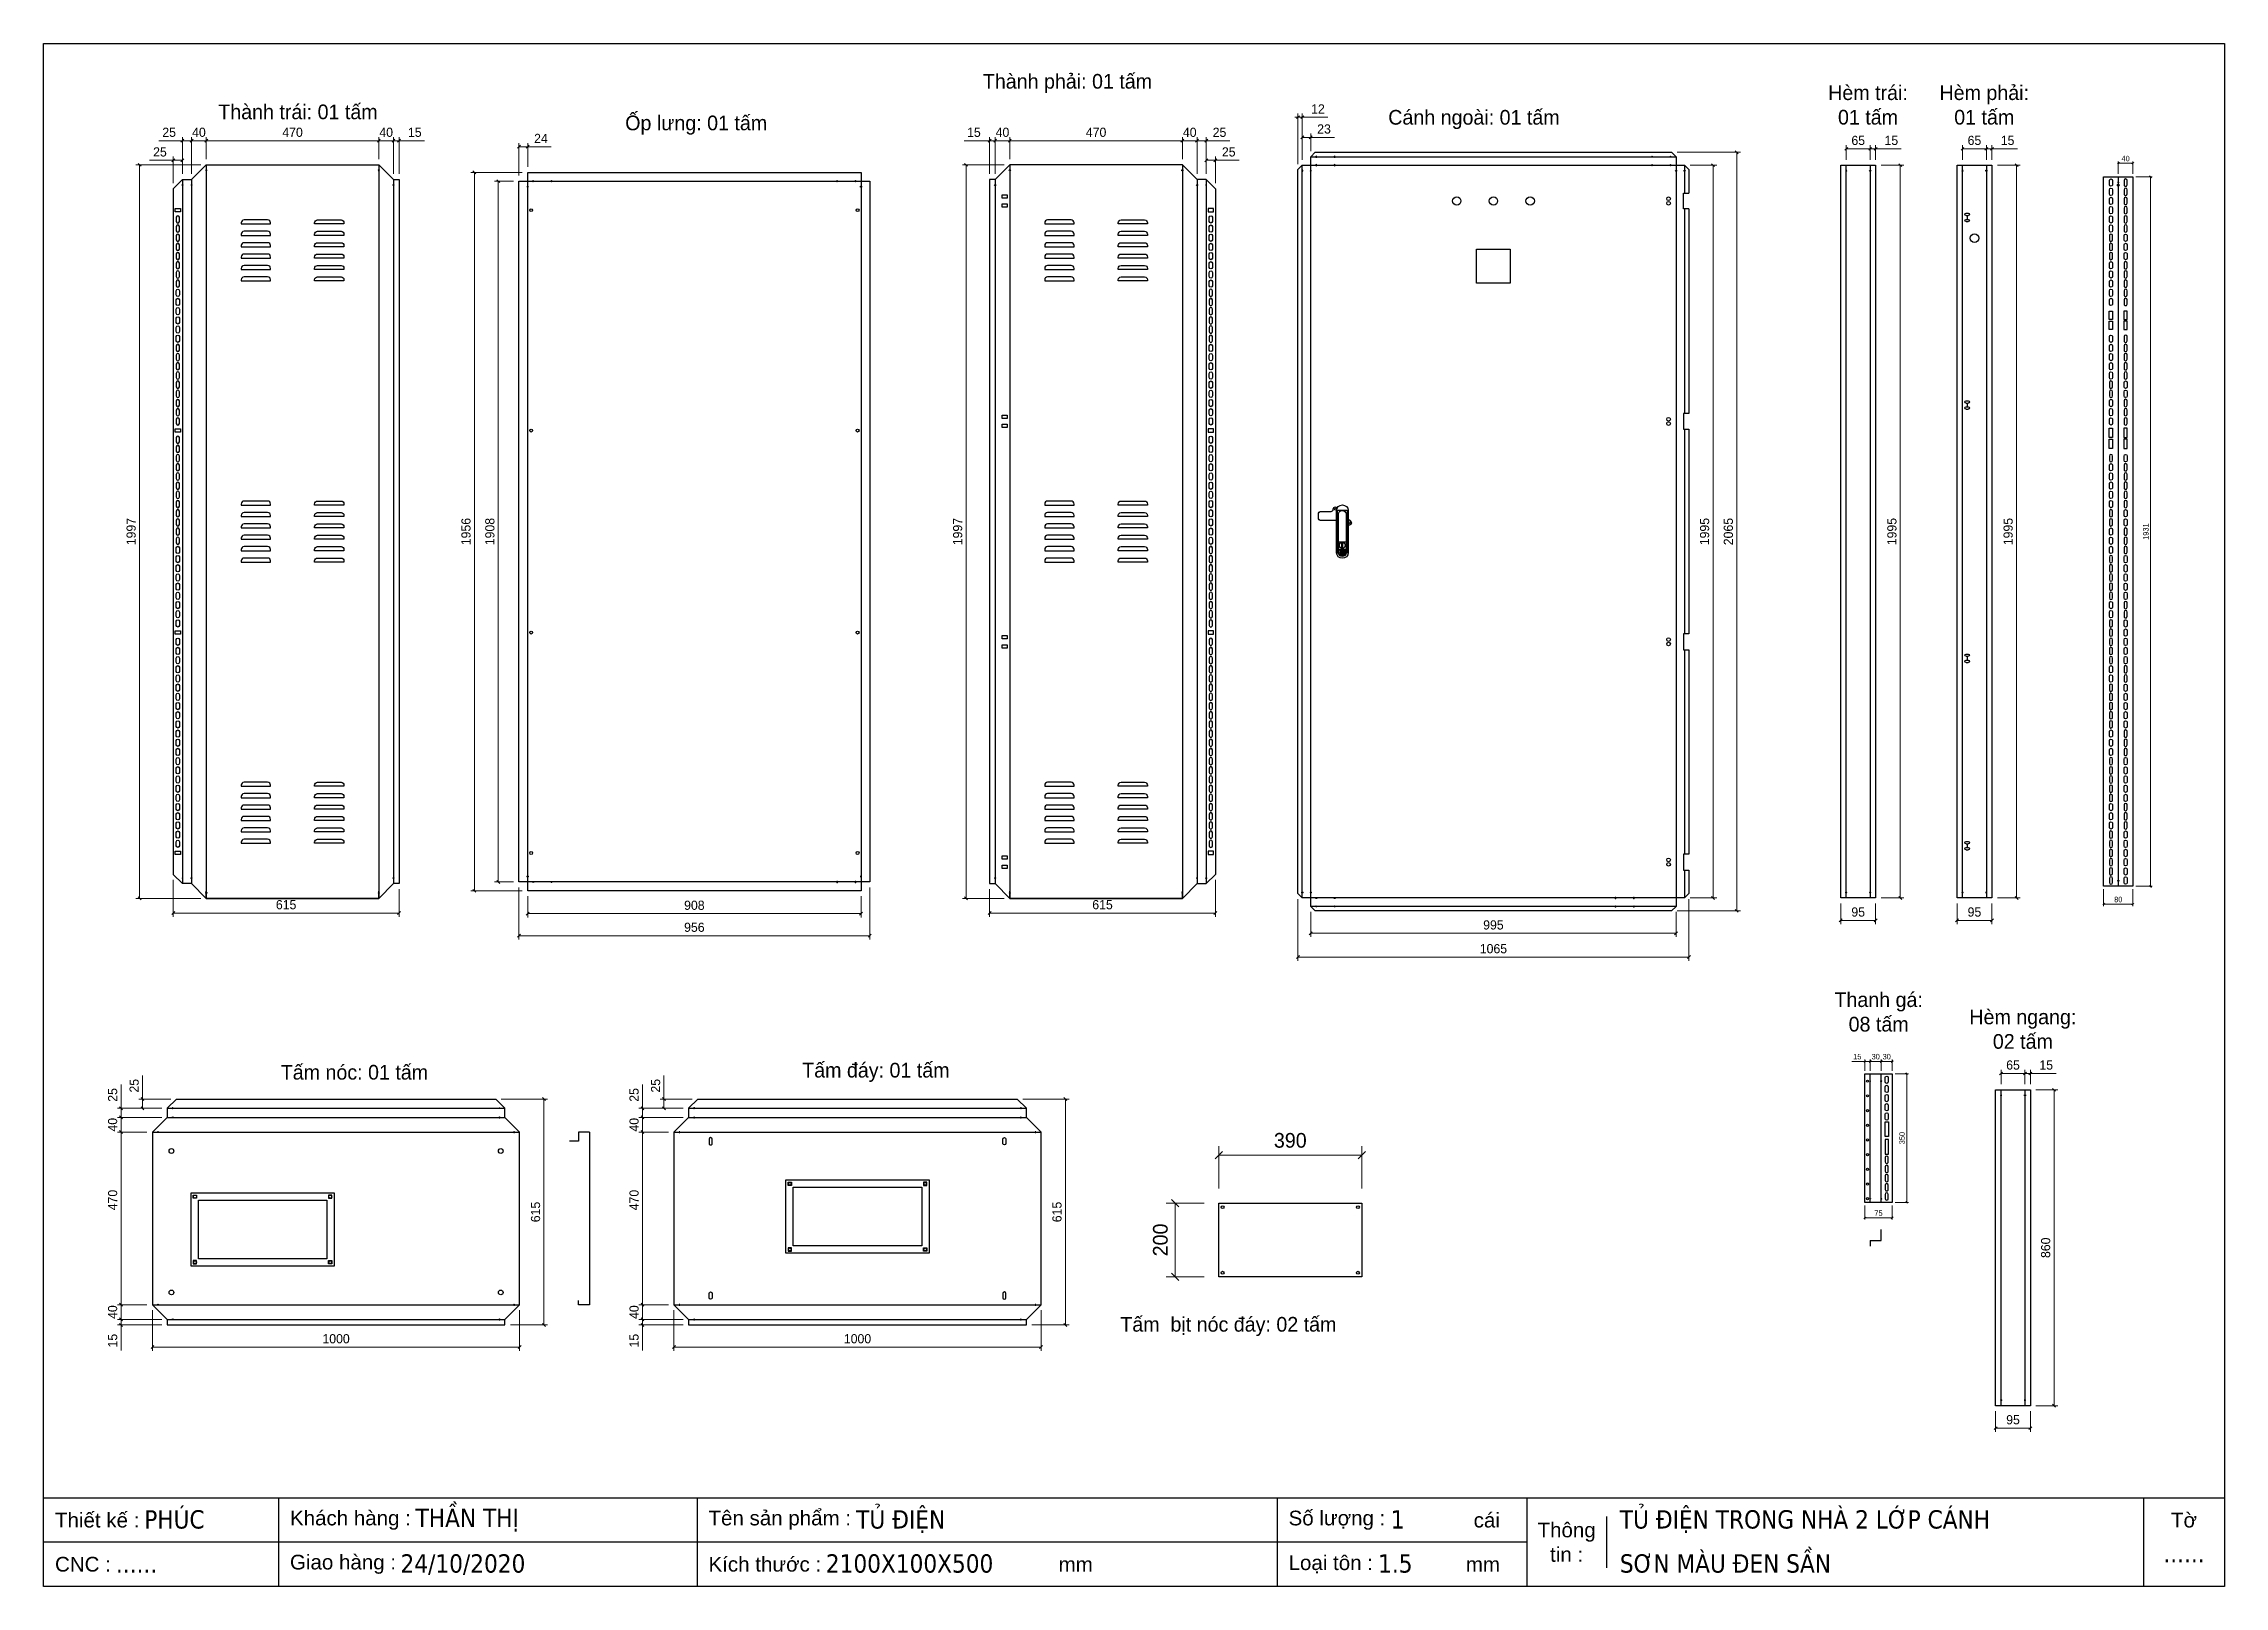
# Model space of a CAD drawing. Header units: millimetres. Extents: x 0 to 5940, y 0 to 4200.
import ezdxf
from ezdxf.enums import TextEntityAlignment as Align

# ---------------------------------------------------------------- set-up
doc = ezdxf.new("R2010")
doc.units = ezdxf.units.MM
doc.layers.add('CNC', color=7, linetype='Continuous')
doc.layers.add('DIM', color=253, linetype='Continuous')
doc.styles.add('Arial', font='arial.ttf')
doc.styles.add('Tahoma (Input Text)', font='tahoma.ttf')
doc.dimstyles.new('Dim-15', dxfattribs={"dimtxt": 15, "dimasz": 5, "dimexe": 5, "dimexo": 8, "dimgap": 5, "dimtad": 1, "dimdec": 0, "dimtxsty": 'Standard', "dimblk": 'OBLIQUE', "dimcen": 10, "dimclrd": 5, "dimclre": 5, "dimclrt": 3, "dimazin": 3, "dimtfac": 1, "dimtdec": 0, "dimtmove": 0, "dimatfit": 3, "dimldrblk": 'OBLIQUE', "dimlwd": 9, "dimlwe": 9})
doc.dimstyles.new('Dim-25', dxfattribs={"dimtxt": 25, "dimasz": 8, "dimexe": 10, "dimexo": 15, "dimgap": 10, "dimtad": 1, "dimdec": 0, "dimtxsty": 'Standard', "dimblk": 'OBLIQUE', "dimcen": 10, "dimclrd": 5, "dimclre": 5, "dimclrt": 3, "dimazin": 3, "dimtfac": 1, "dimtdec": 0, "dimtmove": 0, "dimatfit": 3, "dimldrblk": 'OBLIQUE', "dimlwd": 9, "dimlwe": 9})
doc.dimstyles.new('Dim-40', dxfattribs={"dimtxt": 40, "dimasz": 20, "dimexe": 25, "dimexo": 40, "dimgap": 20, "dimtad": 1, "dimdec": 0, "dimtxsty": 'Standard', "dimblk": 'OBLIQUE', "dimcen": 15, "dimclrd": 5, "dimclre": 5, "dimclrt": 3, "dimazin": 3, "dimtfac": 1, "dimtdec": 0, "dimtmove": 0, "dimatfit": 3, "dimldrblk": 'ARCHTICK', "dimlwd": 9, "dimlwe": 9})

msp = doc.modelspace()

# ---------------------------------------------------------------- texts
at = {"color": 7, "char_height": 40, "attachment_point": 5}
for s, insert, width in [('Thành phải: 01 tấm', (2788.8, 4091.4), 915), ('Hèm trái:\\P01 tấm', (4969.3, 4032.8), 915), ('Hèm phải:\\P01 tấm', (5285.9, 4032.8), 915), ('Thành trái: 01 tấm', (692.8, 4014), 915), ('Ốp lưng: 01 tấm', (1777.5, 3978.1), 1015), ('Cánh ngoài: 01 tấm', (3896, 3993.4), 915), ('Thanh gá:\\P08 tấm', (4998.3, 1563.6), 915), ('Hèm ngang:\\P02 tấm', (5391.1, 1516.6), 915), ('Tấm đáy: 01 tấm', (2266.9, 1399.3), 915), ('Tấm nóc: 01 tấm', (846.6, 1399.3), 915), ('Tấm  bịt nóc đáy: 02 tấm', (3227, 707.4), 915)]:
    msp.add_mtext(s, dxfattribs=dict(at, insert=insert, width=width))

# ---------------------------------------------------------------- blocks, each defined once
blk = doc.blocks.new('khungtenAsean2')
at = {"color": 7}
for p, q in [((2970, -1980), (0, -1980)), ((320, -1980), (320, -2100)), ((890, -1980), (890, -2100)), ((1680, -1980), (1680, -2100)), ((2020, -1980), (2020, -2100)), ((2860, -1980), (2860, -2100)), ((2128.3, -2005), (2128.3, -2075)), ((2020, -2040), (0, -2040))]:
    blk.add_line(p, q, dxfattribs=at)
blk.add_lwpolyline([(0, 0), (2970, 0), (2970, -2100), (0, -2100)], close=True, dxfattribs=at)
at = {"color": 2, "char_height": 20, "style": 'Arial'}
for s, insert, width, attachment_point in [('  Thiết kế :', (0, -2010), 917.634, 4), ('  Khách hàng :', (320, -2010), 917.634, 4), ('  Tên sản phẩm :', (890, -2010), 917.634, 4), ('  Số lượng :', (1680, -2010), 917.634, 4), ('cái', (1947.6, -2010), 917.634, 4), ('Thông\\Ptin :', (2074.2, -2040), 108.311, 5), ('Tờ', (2915, -2010), 110, 5), ('  CNC :', (0, -2070), 917.634, 4), ('  Giao hàng :', (320, -2070), 917.634, 4), ('  Kích thước :', (890, -2070), 917.634, 4), ('mm', (1382.3, -2070), 917.634, 4), ('  Loại tôn :', (1680, -2070), 917.634, 4), ('mm', (1936.9, -2070), 917.634, 4)]:
    blk.add_mtext(s, dxfattribs=dict(at, insert=insert, width=width, attachment_point=attachment_point))
at = {"color": 1, "style": 'Tahoma (Input Text)', "flags": 8}
for tag, p in [('#01', (137.1, -2021.3)), ('#03', (506.6, -2019.3)), ('#05', (1106.6, -2021.3)), ('#07', (1834.7, -2021.3)), ('#09', (2146.7, -2021.3)), ('#02', (98.5, -2081.3)), ('#04', (486.1, -2081.3)), ('#06', (1065.3, -2081.3)), ('#08', (1817.4, -2081.3)), ('#10', (2146.7, -2081.3))]:
    blk.add_attdef(tag, p, '', height=25, dxfattribs=at)
blk.add_attdef('#11', text='', height=25, dxfattribs=at).set_placement((2915, -2067.3), align=Align.CENTER)
blk = doc.blocks.new('*D1')
at = {"color": 0, "linetype": 'ByBlock', "lineweight": -2}
for p, q in [((447.1, 3939.7), (439.1, 3931.7)), ((909.1, 3931.7), (917.1, 3939.7))]:
    blk.add_line(p, q, dxfattribs=at)
at = {"layer": 'Defpoints', "color": 0, "transparency": 16777216}
for p in [(913.1, 3935.7), (443.1, 3870.1), (913.1, 3870.1)]:
    blk.add_point(p, dxfattribs=at)
at = {"layer": 'DIM', "color": 5, "lineweight": 9, "transparency": 16777216}
for p, q in [((443.1, 3885.1), (443.1, 3945.7)), ((443.1, 3935.7), (913.1, 3935.7)), ((913.1, 3885.1), (913.1, 3945.7))]:
    blk.add_line(p, q, dxfattribs=at)
at = {"layer": 'DIM', "color": 3, "transparency": 16777216, "insert": (678.1, 3958.5), "char_height": 25, "attachment_point": 5}
blk.add_mtext('470', dxfattribs=at)
blk = doc.blocks.new('_Oblique')
at = {"color": 0, "linetype": 'ByBlock', "lineweight": -2}
blk.add_line((-0.5, -0.5), (0.5, 0.5), dxfattribs=at)
blk = doc.blocks.new('*D2')
at = {"color": 0, "linetype": 'ByBlock', "lineweight": -2}
for p, q in [((917.1, 3939.7), (909.1, 3931.7)), ((949.1, 3931.7), (957.1, 3939.7))]:
    blk.add_line(p, q, dxfattribs=at)
at = {"layer": 'Defpoints', "color": 0, "transparency": 16777216}
for p in [(953.1, 3935.7), (913.1, 3870.1), (953.1, 3830.1)]:
    blk.add_point(p, dxfattribs=at)
at = {"layer": 'DIM', "color": 5, "lineweight": 9, "transparency": 16777216}
for p, q in [((913.1, 3885.1), (913.1, 3945.7)), ((913.1, 3935.7), (953.1, 3935.7)), ((953.1, 3845.1), (953.1, 3945.7))]:
    blk.add_line(p, q, dxfattribs=at)
at = {"layer": 'DIM', "color": 3, "transparency": 16777216, "insert": (933.1, 3958.5), "char_height": 25, "attachment_point": 5}
blk.add_mtext('40', dxfattribs=at)
blk = doc.blocks.new('*D3')
at = {"color": 0, "linetype": 'ByBlock', "lineweight": -2}
for p, q in [((949.1, 3931.7), (957.1, 3939.7)), ((972.1, 3939.7), (964.1, 3931.7))]:
    blk.add_line(p, q, dxfattribs=at)
at = {"layer": 'Defpoints', "color": 0, "transparency": 16777216}
for p in [(968.1, 3935.7), (953.1, 3830.1), (968.1, 3830.1)]:
    blk.add_point(p, dxfattribs=at)
at = {"layer": 'DIM', "color": 5, "lineweight": 9, "transparency": 16777216}
for p, q in [((953.1, 3935.7), (945.1, 3935.7)), ((953.1, 3845.1), (953.1, 3945.7)), ((953.1, 3935.7), (968.1, 3935.7)), ((968.1, 3845.1), (968.1, 3945.7)), ((968.1, 3935.7), (1037.8, 3935.7))]:
    blk.add_line(p, q, dxfattribs=at)
at = {"layer": 'DIM', "color": 3, "transparency": 16777216, "insert": (1011, 3958.5), "char_height": 25, "attachment_point": 5}
blk.add_mtext('15', dxfattribs=at)
blk = doc.blocks.new('*D4')
at = {"color": 0, "linetype": 'ByBlock', "lineweight": -2}
for p, q in [((357.1, 1836.9), (349.1, 1828.9)), ((964.1, 1828.9), (972.1, 1836.9))]:
    blk.add_line(p, q, dxfattribs=at)
at = {"layer": 'Defpoints', "color": 0, "transparency": 16777216}
for p in [(353.1, 1938.1), (968.1, 1913.1), (968.1, 1832.9)]:
    blk.add_point(p, dxfattribs=at)
at = {"layer": 'DIM', "color": 5, "lineweight": 9, "transparency": 16777216}
for p, q in [((353.1, 1923.1), (353.1, 1822.9)), ((968.1, 1898.1), (968.1, 1822.9)), ((353.1, 1832.9), (968.1, 1832.9))]:
    blk.add_line(p, q, dxfattribs=at)
at = {"layer": 'DIM', "color": 3, "transparency": 16777216, "insert": (660.6, 1855.7), "char_height": 25, "attachment_point": 5}
blk.add_mtext('615', dxfattribs=at)
blk = doc.blocks.new('*D5')
at = {"color": 0, "linetype": 'ByBlock', "lineweight": -2}
for p, q in [((407.1, 3939.7), (399.1, 3931.7)), ((439.1, 3931.7), (447.1, 3939.7))]:
    blk.add_line(p, q, dxfattribs=at)
at = {"layer": 'Defpoints', "color": 0, "transparency": 16777216}
for p in [(403.1, 3935.7), (443.1, 3870.1), (403.1, 3830.1)]:
    blk.add_point(p, dxfattribs=at)
at = {"layer": 'DIM', "color": 5, "lineweight": 9, "transparency": 16777216}
for p, q in [((403.1, 3845.1), (403.1, 3945.7)), ((443.1, 3935.7), (403.1, 3935.7)), ((443.1, 3885.1), (443.1, 3945.7))]:
    blk.add_line(p, q, dxfattribs=at)
at = {"layer": 'DIM', "color": 3, "transparency": 16777216, "insert": (423.1, 3958.5), "char_height": 25, "attachment_point": 5}
blk.add_mtext('40', dxfattribs=at)
blk = doc.blocks.new('f3daunguoc')
at = {"layer": 'CNC', "color": 2, "lineweight": -3}
blk.add_circle((0, 0), 1.5, dxfattribs=at)
blk = doc.blocks.new('f2dauxuoi')
at = {"layer": 'CNC', "color": 2, "lineweight": -3}
blk.add_circle((0, 0), 1, dxfattribs=at)
blk = doc.blocks.new('*D6')
at = {"color": 0, "linetype": 'ByBlock', "lineweight": -2}
for p, q in [((382.1, 3939.7), (374.1, 3931.7)), ((399.1, 3931.7), (407.1, 3939.7))]:
    blk.add_line(p, q, dxfattribs=at)
at = {"layer": 'Defpoints', "color": 0, "transparency": 16777216}
for p in [(378.1, 3935.7), (378.1, 3830.1), (403.1, 3830.1)]:
    blk.add_point(p, dxfattribs=at)
at = {"layer": 'DIM', "color": 5, "lineweight": 9, "transparency": 16777216}
for p, q in [((378.1, 3935.7), (313.7, 3935.7)), ((378.1, 3845.1), (378.1, 3945.7)), ((403.1, 3935.7), (378.1, 3935.7)), ((403.1, 3845.1), (403.1, 3945.7))]:
    blk.add_line(p, q, dxfattribs=at)
at = {"layer": 'DIM', "color": 3, "transparency": 16777216, "insert": (341.9, 3958.5), "char_height": 25, "attachment_point": 5}
blk.add_mtext('25', dxfattribs=at)
blk = doc.blocks.new('*D7')
at = {"color": 0, "linetype": 'ByBlock', "lineweight": -2}
for p, q in [((357.1, 3886.4), (349.1, 3878.4)), ((374.1, 3878.4), (382.1, 3886.4))]:
    blk.add_line(p, q, dxfattribs=at)
at = {"layer": 'Defpoints', "color": 0, "transparency": 16777216}
for p in [(353.1, 3882.4), (353.1, 3805.1), (378.1, 3830.1)]:
    blk.add_point(p, dxfattribs=at)
at = {"layer": 'DIM', "color": 5, "lineweight": 9, "transparency": 16777216}
for p, q in [((353.1, 3882.4), (288.7, 3882.4)), ((353.1, 3820.1), (353.1, 3892.4)), ((378.1, 3882.4), (353.1, 3882.4)), ((378.1, 3845.1), (378.1, 3892.4))]:
    blk.add_line(p, q, dxfattribs=at)
at = {"layer": 'DIM', "color": 3, "transparency": 16777216, "insert": (316.9, 3905.1), "char_height": 25, "attachment_point": 5}
blk.add_mtext('25', dxfattribs=at)
blk = doc.blocks.new('ovan8.5x20')
at = {"layer": 'CNC', "color": 2, "lineweight": -3}
for p, q in [((5.7, 4.2), (-5.8, 4.2)), ((-5.8, -4.2), (5.7, -4.2))]:
    blk.add_line(p, q, dxfattribs=at)
for centre, start, end in [((-5.8, 0), 90, 270), ((5.7, 0), 270, 90)]:
    blk.add_arc(centre, 4.25, start, end, dxfattribs=at)
blk = doc.blocks.new('*D8')
at = {"color": 0, "linetype": 'ByBlock', "lineweight": -2}
for p, q in [((1322.5, 1835.4), (1314.5, 1827.4)), ((2222.5, 1827.4), (2230.5, 1835.4))]:
    blk.add_line(p, q, dxfattribs=at)
at = {"layer": 'Defpoints', "color": 0, "transparency": 16777216}
for p in [(1318.5, 1893.6), (2226.5, 1893.6), (2226.5, 1831.4)]:
    blk.add_point(p, dxfattribs=at)
at = {"layer": 'DIM', "color": 5, "lineweight": 9, "transparency": 16777216}
for p, q in [((1318.5, 1878.6), (1318.5, 1821.4)), ((2226.5, 1878.6), (2226.5, 1821.4)), ((1318.5, 1831.4), (2226.5, 1831.4))]:
    blk.add_line(p, q, dxfattribs=at)
at = {"layer": 'DIM', "color": 3, "transparency": 16777216, "insert": (1772.5, 1854.1), "char_height": 25, "attachment_point": 5}
blk.add_mtext('908', dxfattribs=at)
blk = doc.blocks.new('*D9')
at = {"color": 0, "linetype": 'ByBlock', "lineweight": -2}
for p, q in [((1298.5, 1775.4), (1290.5, 1767.4)), ((2246.5, 1767.4), (2254.5, 1775.4))]:
    blk.add_line(p, q, dxfattribs=at)
at = {"layer": 'Defpoints', "color": 0, "transparency": 16777216}
for p in [(1294.5, 1917.6), (2250.5, 1917.6), (2250.5, 1771.4)]:
    blk.add_point(p, dxfattribs=at)
at = {"layer": 'DIM', "color": 5, "lineweight": 9, "transparency": 16777216}
for p, q in [((1294.5, 1902.6), (1294.5, 1761.4)), ((2250.5, 1902.6), (2250.5, 1761.4)), ((1294.5, 1771.4), (2250.5, 1771.4))]:
    blk.add_line(p, q, dxfattribs=at)
at = {"layer": 'DIM', "color": 3, "transparency": 16777216, "insert": (1772.5, 1794.2), "char_height": 25, "attachment_point": 5}
blk.add_mtext('956', dxfattribs=at)
blk = doc.blocks.new('*D10')
at = {"color": 0, "linetype": 'ByBlock', "lineweight": -2}
for p, q in [((1298.5, 3923.3), (1290.5, 3915.3)), ((1314.5, 3915.3), (1322.5, 3923.3))]:
    blk.add_line(p, q, dxfattribs=at)
at = {"layer": 'Defpoints', "color": 0, "transparency": 16777216}
for p in [(1318.5, 3919.3), (1294.5, 3825.6), (1318.5, 3849.6)]:
    blk.add_point(p, dxfattribs=at)
at = {"layer": 'DIM', "color": 5, "lineweight": 9, "transparency": 16777216}
for p, q in [((1294.5, 3840.6), (1294.5, 3929.3)), ((1318.5, 3864.6), (1318.5, 3929.3)), ((1294.5, 3919.3), (1318.5, 3919.3)), ((1318.5, 3919.3), (1382.6, 3919.3))]:
    blk.add_line(p, q, dxfattribs=at)
at = {"layer": 'DIM', "color": 3, "transparency": 16777216, "insert": (1354.6, 3941.9), "char_height": 25, "attachment_point": 5}
blk.add_mtext('24', dxfattribs=at)
blk = doc.blocks.new('*D11')
at = {"color": 0, "linetype": 'ByBlock', "lineweight": -2}
for p, q in [((2516.6, 3866.1), (2508.6, 3874.1)), ((2508.6, 1877.1), (2516.6, 1869.1))]:
    blk.add_line(p, q, dxfattribs=at)
at = {"layer": 'Defpoints', "color": 0, "transparency": 16777216}
for p in [(2631.8, 3870.1), (2512.6, 1873.1), (2631.8, 1873.1)]:
    blk.add_point(p, dxfattribs=at)
at = {"layer": 'DIM', "color": 5, "lineweight": 9, "transparency": 16777216}
for p, q in [((2616.8, 3870.1), (2502.6, 3870.1)), ((2512.6, 3870.1), (2512.6, 1873.1)), ((2616.8, 1873.1), (2502.6, 1873.1))]:
    blk.add_line(p, q, dxfattribs=at)
at = {"layer": 'DIM', "color": 3, "transparency": 16777216, "insert": (2489.8, 2871.6), "char_height": 25, "attachment_point": 5, "rotation": 90}
blk.add_mtext('1997', dxfattribs=at)
blk = doc.blocks.new('*D12')
at = {"color": 0, "linetype": 'ByBlock', "lineweight": -2}
for p, q in [((2635.8, 3939.7), (2627.8, 3931.7)), ((3097.8, 3931.7), (3105.8, 3939.7))]:
    blk.add_line(p, q, dxfattribs=at)
at = {"layer": 'Defpoints', "color": 0, "transparency": 16777216}
for p in [(2631.8, 3935.7), (2631.8, 3870.1), (3101.8, 3870.1)]:
    blk.add_point(p, dxfattribs=at)
at = {"layer": 'DIM', "color": 5, "lineweight": 9, "transparency": 16777216}
for p, q in [((2631.8, 3885.1), (2631.8, 3945.7)), ((3101.8, 3935.7), (2631.8, 3935.7)), ((3101.8, 3885.1), (3101.8, 3945.7))]:
    blk.add_line(p, q, dxfattribs=at)
at = {"layer": 'DIM', "color": 3, "transparency": 16777216, "insert": (2866.8, 3958.5), "char_height": 25, "attachment_point": 5}
blk.add_mtext('470', dxfattribs=at)
blk = doc.blocks.new('*D13')
at = {"color": 0, "linetype": 'ByBlock', "lineweight": -2}
for p, q in [((2595.8, 3939.7), (2587.8, 3931.7)), ((2627.8, 3931.7), (2635.8, 3939.7))]:
    blk.add_line(p, q, dxfattribs=at)
at = {"layer": 'Defpoints', "color": 0, "transparency": 16777216}
for p in [(2591.8, 3935.7), (2631.8, 3870.1), (2591.8, 3830.1)]:
    blk.add_point(p, dxfattribs=at)
at = {"layer": 'DIM', "color": 5, "lineweight": 9, "transparency": 16777216}
for p, q in [((2591.8, 3845.1), (2591.8, 3945.7)), ((2631.8, 3935.7), (2591.8, 3935.7)), ((2631.8, 3885.1), (2631.8, 3945.7))]:
    blk.add_line(p, q, dxfattribs=at)
at = {"layer": 'DIM', "color": 3, "transparency": 16777216, "insert": (2611.8, 3958.5), "char_height": 25, "attachment_point": 5}
blk.add_mtext('40', dxfattribs=at)
blk = doc.blocks.new('*D14')
at = {"color": 0, "linetype": 'ByBlock', "lineweight": -2}
for p, q in [((2572.8, 3931.7), (2580.8, 3939.7)), ((2595.8, 3939.7), (2587.8, 3931.7))]:
    blk.add_line(p, q, dxfattribs=at)
at = {"layer": 'Defpoints', "color": 0, "transparency": 16777216}
for p in [(2576.8, 3935.7), (2576.8, 3830.1), (2591.8, 3830.1)]:
    blk.add_point(p, dxfattribs=at)
at = {"layer": 'DIM', "color": 5, "lineweight": 9, "transparency": 16777216}
for p, q in [((2576.8, 3935.7), (2507.2, 3935.7)), ((2576.8, 3845.1), (2576.8, 3945.7)), ((2591.8, 3935.7), (2576.8, 3935.7)), ((2591.8, 3845.1), (2591.8, 3945.7)), ((2591.8, 3935.7), (2599.8, 3935.7))]:
    blk.add_line(p, q, dxfattribs=at)
at = {"layer": 'DIM', "color": 3, "transparency": 16777216, "insert": (2534, 3958.5), "char_height": 25, "attachment_point": 5}
blk.add_mtext('15', dxfattribs=at)
blk = doc.blocks.new('*D15')
at = {"color": 0, "linetype": 'ByBlock', "lineweight": -2}
for p, q in [((2580.8, 1836.9), (2572.8, 1828.9)), ((3187.8, 1828.9), (3195.8, 1836.9))]:
    blk.add_line(p, q, dxfattribs=at)
at = {"layer": 'Defpoints', "color": 0, "transparency": 16777216}
for p in [(2576.8, 1913.1), (3191.8, 1938.1), (2576.8, 1832.9)]:
    blk.add_point(p, dxfattribs=at)
at = {"layer": 'DIM', "color": 5, "lineweight": 9, "transparency": 16777216}
for p, q in [((3191.8, 1923.1), (3191.8, 1822.9)), ((2576.8, 1898.1), (2576.8, 1822.9)), ((3191.8, 1832.9), (2576.8, 1832.9))]:
    blk.add_line(p, q, dxfattribs=at)
at = {"layer": 'DIM', "color": 3, "transparency": 16777216, "insert": (2884.3, 1855.7), "char_height": 25, "attachment_point": 5}
blk.add_mtext('615', dxfattribs=at)
blk = doc.blocks.new('*D16')
at = {"color": 0, "linetype": 'ByBlock', "lineweight": -2}
for p, q in [((3105.8, 3939.7), (3097.8, 3931.7)), ((3137.8, 3931.7), (3145.8, 3939.7))]:
    blk.add_line(p, q, dxfattribs=at)
at = {"layer": 'Defpoints', "color": 0, "transparency": 16777216}
for p in [(3141.8, 3935.7), (3101.8, 3870.1), (3141.8, 3830.1)]:
    blk.add_point(p, dxfattribs=at)
at = {"layer": 'DIM', "color": 5, "lineweight": 9, "transparency": 16777216}
for p, q in [((3101.8, 3885.1), (3101.8, 3945.7)), ((3101.8, 3935.7), (3141.8, 3935.7)), ((3141.8, 3845.1), (3141.8, 3945.7))]:
    blk.add_line(p, q, dxfattribs=at)
at = {"layer": 'DIM', "color": 3, "transparency": 16777216, "insert": (3121.8, 3958.5), "char_height": 25, "attachment_point": 5}
blk.add_mtext('40', dxfattribs=at)
blk = doc.blocks.new('*D17')
at = {"color": 0, "linetype": 'ByBlock', "lineweight": -2}
for p, q in [((3145.8, 3939.7), (3137.8, 3931.7)), ((3162.8, 3931.7), (3170.8, 3939.7))]:
    blk.add_line(p, q, dxfattribs=at)
at = {"layer": 'Defpoints', "color": 0, "transparency": 16777216}
for p in [(3166.8, 3935.7), (3141.8, 3830.1), (3166.8, 3830.1)]:
    blk.add_point(p, dxfattribs=at)
at = {"layer": 'DIM', "color": 5, "lineweight": 9, "transparency": 16777216}
for p, q in [((3141.8, 3845.1), (3141.8, 3945.7)), ((3141.8, 3935.7), (3166.8, 3935.7)), ((3166.8, 3845.1), (3166.8, 3945.7)), ((3166.8, 3935.7), (3231.3, 3935.7))]:
    blk.add_line(p, q, dxfattribs=at)
at = {"layer": 'DIM', "color": 3, "transparency": 16777216, "insert": (3203, 3958.5), "char_height": 25, "attachment_point": 5}
blk.add_mtext('25', dxfattribs=at)
blk = doc.blocks.new('*D18')
at = {"color": 0, "linetype": 'ByBlock', "lineweight": -2}
for p, q in [((3170.8, 3886.4), (3162.8, 3878.4)), ((3187.8, 3878.4), (3195.8, 3886.4))]:
    blk.add_line(p, q, dxfattribs=at)
at = {"layer": 'Defpoints', "color": 0, "transparency": 16777216}
for p in [(3191.8, 3882.4), (3166.8, 3830.1), (3191.8, 3805.1)]:
    blk.add_point(p, dxfattribs=at)
at = {"layer": 'DIM', "color": 5, "lineweight": 9, "transparency": 16777216}
for p, q in [((3166.8, 3845.1), (3166.8, 3892.4)), ((3166.8, 3882.4), (3191.8, 3882.4)), ((3191.8, 3820.1), (3191.8, 3892.4)), ((3191.8, 3882.4), (3256.3, 3882.4))]:
    blk.add_line(p, q, dxfattribs=at)
at = {"layer": 'DIM', "color": 3, "transparency": 16777216, "insert": (3228, 3905.1), "char_height": 25, "attachment_point": 5}
blk.add_mtext('25', dxfattribs=at)
blk = doc.blocks.new('*D19')
at = {"color": 0, "linetype": 'ByBlock', "lineweight": -2}
for p, q in [((1242.4, 3821.6), (1234.4, 3829.6)), ((1234.4, 1921.6), (1242.4, 1913.6))]:
    blk.add_line(p, q, dxfattribs=at)
at = {"layer": 'Defpoints', "color": 0, "transparency": 16777216}
for p in [(1294.5, 3825.6), (1238.4, 1917.6), (1294.5, 1917.6)]:
    blk.add_point(p, dxfattribs=at)
at = {"layer": 'DIM', "color": 5, "lineweight": 9, "transparency": 16777216}
for p, q in [((1279.5, 3825.6), (1228.4, 3825.6)), ((1238.4, 3825.6), (1238.4, 1917.6)), ((1279.5, 1917.6), (1228.4, 1917.6))]:
    blk.add_line(p, q, dxfattribs=at)
at = {"layer": 'DIM', "color": 3, "transparency": 16777216, "insert": (1215.6, 2871.6), "char_height": 25, "attachment_point": 5, "rotation": 90}
blk.add_mtext('1908', dxfattribs=at)
blk = doc.blocks.new('*D20')
at = {"color": 0, "linetype": 'ByBlock', "lineweight": -2}
for p, q in [((1177.3, 3845.6), (1169.3, 3853.6)), ((1169.3, 1897.6), (1177.3, 1889.6))]:
    blk.add_line(p, q, dxfattribs=at)
at = {"layer": 'Defpoints', "color": 0, "transparency": 16777216}
for p in [(1318.5, 3849.6), (1173.3, 1893.6), (1318.5, 1893.6)]:
    blk.add_point(p, dxfattribs=at)
at = {"layer": 'DIM', "color": 5, "lineweight": 9, "transparency": 16777216}
for p, q in [((1303.5, 3849.6), (1163.3, 3849.6)), ((1173.3, 3849.6), (1173.3, 1893.6)), ((1303.5, 1893.6), (1163.3, 1893.6))]:
    blk.add_line(p, q, dxfattribs=at)
at = {"layer": 'DIM', "color": 3, "transparency": 16777216, "insert": (1150.5, 2871.6), "char_height": 25, "attachment_point": 5, "rotation": 90}
blk.add_mtext('1956', dxfattribs=at)
blk = doc.blocks.new('*D21')
at = {"color": 0, "linetype": 'ByBlock', "lineweight": -2}
for p, q in [((265.3, 3866.1), (257.3, 3874.1)), ((257.3, 1877.1), (265.3, 1869.1))]:
    blk.add_line(p, q, dxfattribs=at)
at = {"layer": 'Defpoints', "color": 0, "transparency": 16777216}
for p in [(261.3, 3870.1), (443.1, 3870.1), (443.1, 1873.1)]:
    blk.add_point(p, dxfattribs=at)
at = {"layer": 'DIM', "color": 5, "lineweight": 9, "transparency": 16777216}
for p, q in [((428.1, 3870.1), (251.3, 3870.1)), ((261.3, 1873.1), (261.3, 3870.1)), ((428.1, 1873.1), (251.3, 1873.1))]:
    blk.add_line(p, q, dxfattribs=at)
at = {"layer": 'DIM', "color": 3, "transparency": 16777216, "insert": (238.5, 2871.6), "char_height": 25, "attachment_point": 5, "rotation": 90}
blk.add_mtext('1997', dxfattribs=at)
blk = doc.blocks.new('*D22')
at = {"color": 0, "linetype": 'ByBlock', "lineweight": -2}
for p, q in [((3455.5, 1781.9), (3447.5, 1773.9)), ((4442.5, 1773.9), (4450.5, 1781.9))]:
    blk.add_line(p, q, dxfattribs=at)
at = {"layer": 'Defpoints', "color": 0, "transparency": 16777216}
for p in [(3451.5, 1851.1), (4446.5, 1851.1), (4446.5, 1777.9)]:
    blk.add_point(p, dxfattribs=at)
at = {"layer": 'DIM', "color": 5, "lineweight": 9, "transparency": 16777216}
for p, q in [((3451.5, 1836.1), (3451.5, 1767.9)), ((4446.5, 1836.1), (4446.5, 1767.9)), ((3451.5, 1777.9), (4446.5, 1777.9))]:
    blk.add_line(p, q, dxfattribs=at)
at = {"layer": 'DIM', "color": 3, "transparency": 16777216, "insert": (3949, 1800.6), "char_height": 25, "attachment_point": 5}
blk.add_mtext('995', dxfattribs=at)
blk = doc.blocks.new('*D23')
at = {"color": 0, "linetype": 'ByBlock', "lineweight": -2}
for p, q in [((4551.1, 3865.1), (4543.1, 3873.1)), ((4543.1, 1878.1), (4551.1, 1870.1))]:
    blk.add_line(p, q, dxfattribs=at)
at = {"layer": 'Defpoints', "color": 0, "transparency": 16777216}
for p in [(4469.5, 3869.1), (4469.5, 1874.1), (4547.1, 1874.1)]:
    blk.add_point(p, dxfattribs=at)
at = {"layer": 'DIM', "color": 5, "lineweight": 9, "transparency": 16777216}
for p, q in [((4484.5, 3869.1), (4557.1, 3869.1)), ((4547.1, 3869.1), (4547.1, 1874.1)), ((4484.5, 1874.1), (4557.1, 1874.1))]:
    blk.add_line(p, q, dxfattribs=at)
at = {"layer": 'DIM', "color": 3, "transparency": 16777216, "insert": (4524.3, 2871.6), "char_height": 25, "attachment_point": 5, "rotation": 90}
blk.add_mtext('1995', dxfattribs=at)
blk = doc.blocks.new('*D24')
at = {"color": 0, "linetype": 'ByBlock', "lineweight": -2}
for p, q in [((4615.8, 3900.1), (4607.8, 3908.1)), ((4607.8, 1843.1), (4615.8, 1835.1))]:
    blk.add_line(p, q, dxfattribs=at)
at = {"layer": 'Defpoints', "color": 0, "transparency": 16777216}
for p in [(4434.5, 3904.1), (4434.5, 1839.1), (4611.8, 1839.1)]:
    blk.add_point(p, dxfattribs=at)
at = {"layer": 'DIM', "color": 5, "lineweight": 9, "transparency": 16777216}
for p, q in [((4449.5, 3904.1), (4621.8, 3904.1)), ((4611.8, 3904.1), (4611.8, 1839.1)), ((4449.5, 1839.1), (4621.8, 1839.1))]:
    blk.add_line(p, q, dxfattribs=at)
at = {"layer": 'DIM', "color": 3, "transparency": 16777216, "insert": (4589, 2871.6), "char_height": 25, "attachment_point": 5, "rotation": 90}
blk.add_mtext('2065', dxfattribs=at)
blk = doc.blocks.new('*D25')
at = {"color": 0, "linetype": 'ByBlock', "lineweight": -2}
for p, q in [((3420.5, 1717.1), (3412.5, 1709.1)), ((4477.5, 1709.1), (4485.5, 1717.1))]:
    blk.add_line(p, q, dxfattribs=at)
at = {"layer": 'Defpoints', "color": 0, "transparency": 16777216}
for p in [(3416.5, 1886.1), (4481.5, 1886.1), (4481.5, 1713.1)]:
    blk.add_point(p, dxfattribs=at)
at = {"layer": 'DIM', "color": 5, "lineweight": 9, "transparency": 16777216}
for p, q in [((3416.5, 1871.1), (3416.5, 1703.1)), ((4481.5, 1871.1), (4481.5, 1703.1)), ((3416.5, 1713.1), (4481.5, 1713.1))]:
    blk.add_line(p, q, dxfattribs=at)
at = {"layer": 'DIM', "color": 3, "transparency": 16777216, "insert": (3949, 1735.9), "char_height": 25, "attachment_point": 5}
blk.add_mtext('1065', dxfattribs=at)
blk = doc.blocks.new('*D26')
at = {"color": 0, "linetype": 'ByBlock', "lineweight": -2}
for p, q in [((3432.5, 3948.9), (3424.5, 3940.9)), ((3447.5, 3940.9), (3455.5, 3948.9))]:
    blk.add_line(p, q, dxfattribs=at)
at = {"layer": 'Defpoints', "color": 0, "transparency": 16777216}
for p in [(3451.5, 3944.9), (3428.5, 3869.1), (3451.5, 3892.1)]:
    blk.add_point(p, dxfattribs=at)
at = {"layer": 'DIM', "color": 5, "lineweight": 9, "transparency": 16777216}
for p, q in [((3428.5, 3884.1), (3428.5, 3954.9)), ((3428.5, 3944.9), (3451.5, 3944.9)), ((3451.5, 3907.1), (3451.5, 3954.9)), ((3451.5, 3944.9), (3515.8, 3944.9))]:
    blk.add_line(p, q, dxfattribs=at)
at = {"layer": 'DIM', "color": 3, "transparency": 16777216, "insert": (3487.6, 3967.6), "char_height": 25, "attachment_point": 5}
blk.add_mtext('23', dxfattribs=at)
blk = doc.blocks.new('*D27')
at = {"color": 0, "linetype": 'ByBlock', "lineweight": -2}
for p, q in [((3412.5, 3995.8), (3420.5, 4003.8)), ((3432.5, 4003.8), (3424.5, 3995.8))]:
    blk.add_line(p, q, dxfattribs=at)
at = {"layer": 'Defpoints', "color": 0, "transparency": 16777216}
for p in [(3428.5, 3999.8), (3428.5, 3869.1), (3416.5, 3857.1)]:
    blk.add_point(p, dxfattribs=at)
at = {"layer": 'DIM', "color": 5, "lineweight": 9, "transparency": 16777216}
for p, q in [((3416.5, 3999.8), (3408.5, 3999.8)), ((3416.5, 3872.1), (3416.5, 4009.8)), ((3416.5, 3999.8), (3428.5, 3999.8)), ((3428.5, 3884.1), (3428.5, 4009.8)), ((3428.5, 3999.8), (3497.7, 3999.8))]:
    blk.add_line(p, q, dxfattribs=at)
at = {"layer": 'DIM', "color": 3, "transparency": 16777216, "insert": (3471.1, 4022.3), "char_height": 25, "attachment_point": 5}
blk.add_mtext('12', dxfattribs=at)
blk = doc.blocks.new('AB-301-1-1')
at = {"linetype": 'Continuous'}
h = blk.add_hatch(dxfattribs=at)
h.set_pattern_fill('ACAD_ISO09W100', color=1, scale=0.2)
h.set_pattern_definition([(0, (-367.8747, 374.3201), (0, 1), [4.8, -0.6, 1.2, -0.6, 1.2, -0.6])])
h.paths.add_polyline_path([(-3.9, -112.6, 0.118404), (0.1, -113.6, 0.118404), (4.2, -112.6), (7.1, -96.1), (-6.9, -96.1)])
at = {"color": 1, "linetype": 'Continuous'}
for p, q in [((-9.9, -74.6), (10.1, -74.6)), ((-6.9, -96.1), (7.1, -96.1)), ((-6.9, -96.1), (-3.9, -112.6)), ((7.1, -96.1), (4.2, -112.6))]:
    blk.add_line(p, q, dxfattribs=at)
for points in [[(-15.7, -17.1), (-57.4, -17.1, -0.414214), (-64.9, -9.6), (-64.9, 0.4, -0.414214), (-57.4, 7.9), (-30.6, 7.9, 0.414214), (-24.6, 13.9), (-24.6, 14.2)], [(-24.6, 14.2, -0.198912), (-22.8, 18.4), (-22.8, 18.4, -0.414214), (-14.4, 18.4), (-13.5, 17.6)], [(16.3, -12.2), (23.1, -19.1, -0.414214), (23.1, -27.5), (23.1, -27.5, -0.31835), (16.3, -28.7)]]:
    blk.add_lwpolyline(points, format="xyb", dxfattribs=at)
for points in [[(0.3, 25.4), (0.3, 25.4, -0.400643), (16.3, 10.4), (16.3, -104.6, -0.400643), (0.3, -119.6), (0.3, -119.6, -0.400643), (-15.7, -104.6), (-15.7, 10.4, -0.400643)], [(0.1, 10.4, -0.403991), (10.6, 0.4), (10.6, -104.6, -0.403991), (0.1, -114.6, -0.403991), (-10.4, -104.6), (-10.4, 0.4, -0.403991)], [(9.1, -96.6), (9.1, -104.6, -0.414214), (0.1, -113.6, -0.414214), (-8.9, -104.6), (-8.9, -96.6, -0.414214), (-6.9, -94.6), (7.1, -94.6, -0.414214)]]:
    blk.add_lwpolyline(points, format="xyb", close=True, dxfattribs=at)
blk.add_lwpolyline([(-0.9, -79.6), (1.1, -79.6), (1.1, -89.6), (-0.9, -89.6)], close=True, dxfattribs=at)
for centre, radius in [((-18.6, 14.2), 2.5), ((18.9, -23.3), 2.5), ((0.1, -84.6), 8)]:
    blk.add_circle(centre, radius, dxfattribs=at)
blk = doc.blocks.new('*D28')
at = {"color": 0, "linetype": 'ByBlock', "lineweight": -2}
for p, q in [((300.6, 655.3), (292.6, 647.3)), ((1292.6, 647.3), (1300.6, 655.3))]:
    blk.add_line(p, q, dxfattribs=at)
at = {"layer": 'Defpoints', "color": 0, "transparency": 16777216}
for p in [(296.6, 766.7), (1296.6, 766.7), (1296.6, 651.3)]:
    blk.add_point(p, dxfattribs=at)
at = {"layer": 'DIM', "color": 5, "lineweight": 9, "transparency": 16777216}
for p, q in [((296.6, 751.7), (296.6, 641.3)), ((1296.6, 751.7), (1296.6, 641.3)), ((296.6, 651.3), (1296.6, 651.3))]:
    blk.add_line(p, q, dxfattribs=at)
at = {"layer": 'DIM', "color": 3, "transparency": 16777216, "insert": (796.6, 674), "char_height": 25, "attachment_point": 5}
blk.add_mtext('1000', dxfattribs=at)
blk = doc.blocks.new('*D29')
at = {"color": 0, "linetype": 'ByBlock', "lineweight": -2}
for p, q in [((214.9, 1232.7), (206.9, 1240.7)), ((206.9, 770.7), (214.9, 762.7))]:
    blk.add_line(p, q, dxfattribs=at)
at = {"layer": 'Defpoints', "color": 0, "transparency": 16777216}
for p in [(296.6, 1236.7), (210.9, 766.7), (296.6, 766.7)]:
    blk.add_point(p, dxfattribs=at)
at = {"layer": 'DIM', "color": 5, "lineweight": 9, "transparency": 16777216}
for p, q in [((281.6, 1236.7), (200.9, 1236.7)), ((210.9, 1236.7), (210.9, 766.7)), ((281.6, 766.7), (200.9, 766.7))]:
    blk.add_line(p, q, dxfattribs=at)
at = {"layer": 'DIM', "color": 3, "transparency": 16777216, "insert": (188.1, 1051.7), "char_height": 25, "attachment_point": 5, "rotation": 90}
blk.add_mtext('470', dxfattribs=at)
blk = doc.blocks.new('*D30')
at = {"color": 0, "linetype": 'ByBlock', "lineweight": -2}
for p, q in [((214.9, 762.7), (206.9, 770.7)), ((206.9, 730.7), (214.9, 722.7))]:
    blk.add_line(p, q, dxfattribs=at)
at = {"layer": 'Defpoints', "color": 0, "transparency": 16777216}
for p in [(210.9, 726.7), (296.6, 766.7), (336.6, 726.7)]:
    blk.add_point(p, dxfattribs=at)
at = {"layer": 'DIM', "color": 5, "lineweight": 9, "transparency": 16777216}
for p, q in [((281.6, 766.7), (200.9, 766.7)), ((321.6, 726.7), (200.9, 726.7)), ((210.9, 766.7), (210.9, 726.7))]:
    blk.add_line(p, q, dxfattribs=at)
at = {"layer": 'DIM', "color": 3, "transparency": 16777216, "insert": (188.1, 746.7), "char_height": 25, "attachment_point": 5, "rotation": 90}
blk.add_mtext('40', dxfattribs=at)
blk = doc.blocks.new('*D31')
at = {"color": 0, "linetype": 'ByBlock', "lineweight": -2}
for p, q in [((206.9, 730.7), (214.9, 722.7)), ((214.9, 707.7), (206.9, 715.7))]:
    blk.add_line(p, q, dxfattribs=at)
at = {"layer": 'Defpoints', "color": 0, "transparency": 16777216}
for p in [(336.6, 726.7), (210.9, 711.7), (336.6, 711.7)]:
    blk.add_point(p, dxfattribs=at)
at = {"layer": 'DIM', "color": 5, "lineweight": 9, "transparency": 16777216}
for p, q in [((321.6, 726.7), (200.9, 726.7)), ((210.9, 726.7), (210.9, 734.7)), ((210.9, 726.7), (210.9, 711.7)), ((321.6, 711.7), (200.9, 711.7)), ((210.9, 711.7), (210.9, 642.1))]:
    blk.add_line(p, q, dxfattribs=at)
at = {"layer": 'DIM', "color": 3, "transparency": 16777216, "insert": (188.1, 668.9), "char_height": 25, "attachment_point": 5, "rotation": 90}
blk.add_mtext('15', dxfattribs=at)
blk = doc.blocks.new('*D32')
at = {"color": 0, "linetype": 'ByBlock', "lineweight": -2}
for p, q in [((1366.7, 1322.7), (1358.7, 1330.7)), ((1358.7, 715.7), (1366.7, 707.7))]:
    blk.add_line(p, q, dxfattribs=at)
at = {"layer": 'Defpoints', "color": 0, "transparency": 16777216}
for p in [(1231.6, 1326.7), (1256.6, 711.7), (1362.7, 711.7)]:
    blk.add_point(p, dxfattribs=at)
at = {"layer": 'DIM', "color": 5, "lineweight": 9, "transparency": 16777216}
for p, q in [((1246.6, 1326.7), (1372.7, 1326.7)), ((1362.7, 1326.7), (1362.7, 711.7)), ((1271.6, 711.7), (1372.7, 711.7))]:
    blk.add_line(p, q, dxfattribs=at)
at = {"layer": 'DIM', "color": 3, "transparency": 16777216, "insert": (1340, 1019.2), "char_height": 25, "attachment_point": 5, "rotation": 90}
blk.add_mtext('615', dxfattribs=at)
blk = doc.blocks.new('*D33')
at = {"color": 0, "linetype": 'ByBlock', "lineweight": -2}
for p, q in [((214.9, 1272.7), (206.9, 1280.7)), ((206.9, 1240.7), (214.9, 1232.7))]:
    blk.add_line(p, q, dxfattribs=at)
at = {"layer": 'Defpoints', "color": 0, "transparency": 16777216}
for p in [(210.9, 1276.7), (336.6, 1276.7), (296.6, 1236.7)]:
    blk.add_point(p, dxfattribs=at)
at = {"layer": 'DIM', "color": 5, "lineweight": 9, "transparency": 16777216}
for p, q in [((321.6, 1276.7), (200.9, 1276.7)), ((210.9, 1236.7), (210.9, 1276.7)), ((281.6, 1236.7), (200.9, 1236.7))]:
    blk.add_line(p, q, dxfattribs=at)
at = {"layer": 'DIM', "color": 3, "transparency": 16777216, "insert": (188.1, 1256.7), "char_height": 25, "attachment_point": 5, "rotation": 90}
blk.add_mtext('40', dxfattribs=at)
blk = doc.blocks.new('*D34')
at = {"color": 0, "linetype": 'ByBlock', "lineweight": -2}
for p, q in [((214.9, 1297.7), (206.9, 1305.7)), ((206.9, 1280.7), (214.9, 1272.7))]:
    blk.add_line(p, q, dxfattribs=at)
at = {"layer": 'Defpoints', "color": 0, "transparency": 16777216}
for p in [(210.9, 1301.7), (336.6, 1301.7), (336.6, 1276.7)]:
    blk.add_point(p, dxfattribs=at)
at = {"layer": 'DIM', "color": 5, "lineweight": 9, "transparency": 16777216}
for p, q in [((210.9, 1301.7), (210.9, 1366.1)), ((321.6, 1301.7), (200.9, 1301.7)), ((321.6, 1276.7), (200.9, 1276.7)), ((210.9, 1276.7), (210.9, 1301.7))]:
    blk.add_line(p, q, dxfattribs=at)
at = {"layer": 'DIM', "color": 3, "transparency": 16777216, "insert": (188.1, 1337.9), "char_height": 25, "attachment_point": 5, "rotation": 90}
blk.add_mtext('25', dxfattribs=at)
blk = doc.blocks.new('*D35')
at = {"color": 0, "linetype": 'ByBlock', "lineweight": -2}
for p, q in [((273.4, 1322.7), (265.4, 1330.7)), ((265.4, 1305.7), (273.4, 1297.7))]:
    blk.add_line(p, q, dxfattribs=at)
at = {"layer": 'Defpoints', "color": 0, "transparency": 16777216}
for p in [(269.4, 1326.7), (361.6, 1326.7), (336.6, 1301.7)]:
    blk.add_point(p, dxfattribs=at)
at = {"layer": 'DIM', "color": 5, "lineweight": 9, "transparency": 16777216}
for p, q in [((269.4, 1326.7), (269.4, 1391.1)), ((346.6, 1326.7), (259.4, 1326.7)), ((269.4, 1301.7), (269.4, 1326.7)), ((321.6, 1301.7), (259.4, 1301.7))]:
    blk.add_line(p, q, dxfattribs=at)
at = {"layer": 'DIM', "color": 3, "transparency": 16777216, "insert": (246.7, 1362.9), "char_height": 25, "attachment_point": 5, "rotation": 90}
blk.add_mtext('25', dxfattribs=at)
blk = doc.blocks.new('*D36')
at = {"color": 0, "linetype": 'ByBlock', "lineweight": -2}
for p, q in [((1720.9, 655.3), (1712.9, 647.3)), ((2712.9, 647.3), (2720.9, 655.3))]:
    blk.add_line(p, q, dxfattribs=at)
at = {"layer": 'Defpoints', "color": 0, "transparency": 16777216}
for p in [(1716.9, 766.7), (2716.9, 766.7), (2716.9, 651.3)]:
    blk.add_point(p, dxfattribs=at)
at = {"layer": 'DIM', "color": 5, "lineweight": 9, "transparency": 16777216}
for p, q in [((1716.9, 751.7), (1716.9, 641.3)), ((2716.9, 751.7), (2716.9, 641.3)), ((1716.9, 651.3), (2716.9, 651.3))]:
    blk.add_line(p, q, dxfattribs=at)
at = {"layer": 'DIM', "color": 3, "transparency": 16777216, "insert": (2216.9, 674), "char_height": 25, "attachment_point": 5}
blk.add_mtext('1000', dxfattribs=at)
blk = doc.blocks.new('*D37')
at = {"color": 0, "linetype": 'ByBlock', "lineweight": -2}
for p, q in [((1635.2, 1232.7), (1627.2, 1240.7)), ((1627.2, 770.7), (1635.2, 762.7))]:
    blk.add_line(p, q, dxfattribs=at)
at = {"layer": 'Defpoints', "color": 0, "transparency": 16777216}
for p in [(1716.9, 1236.7), (1631.2, 766.7), (1716.9, 766.7)]:
    blk.add_point(p, dxfattribs=at)
at = {"layer": 'DIM', "color": 5, "lineweight": 9, "transparency": 16777216}
for p, q in [((1701.9, 1236.7), (1621.2, 1236.7)), ((1631.2, 1236.7), (1631.2, 766.7)), ((1701.9, 766.7), (1621.2, 766.7))]:
    blk.add_line(p, q, dxfattribs=at)
at = {"layer": 'DIM', "color": 3, "transparency": 16777216, "insert": (1608.4, 1051.7), "char_height": 25, "attachment_point": 5, "rotation": 90}
blk.add_mtext('470', dxfattribs=at)
blk = doc.blocks.new('*D38')
at = {"color": 0, "linetype": 'ByBlock', "lineweight": -2}
for p, q in [((1635.2, 762.7), (1627.2, 770.7)), ((1627.2, 730.7), (1635.2, 722.7))]:
    blk.add_line(p, q, dxfattribs=at)
at = {"layer": 'Defpoints', "color": 0, "transparency": 16777216}
for p in [(1631.2, 726.7), (1716.9, 766.7), (1756.9, 726.7)]:
    blk.add_point(p, dxfattribs=at)
at = {"layer": 'DIM', "color": 5, "lineweight": 9, "transparency": 16777216}
for p, q in [((1701.9, 766.7), (1621.2, 766.7)), ((1741.9, 726.7), (1621.2, 726.7)), ((1631.2, 766.7), (1631.2, 726.7))]:
    blk.add_line(p, q, dxfattribs=at)
at = {"layer": 'DIM', "color": 3, "transparency": 16777216, "insert": (1608.4, 746.7), "char_height": 25, "attachment_point": 5, "rotation": 90}
blk.add_mtext('40', dxfattribs=at)
blk = doc.blocks.new('*D39')
at = {"color": 0, "linetype": 'ByBlock', "lineweight": -2}
for p, q in [((1627.2, 730.7), (1635.2, 722.7)), ((1635.2, 707.7), (1627.2, 715.7))]:
    blk.add_line(p, q, dxfattribs=at)
at = {"layer": 'Defpoints', "color": 0, "transparency": 16777216}
for p in [(1756.9, 726.7), (1631.2, 711.7), (1756.9, 711.7)]:
    blk.add_point(p, dxfattribs=at)
at = {"layer": 'DIM', "color": 5, "lineweight": 9, "transparency": 16777216}
for p, q in [((1741.9, 726.7), (1621.2, 726.7)), ((1631.2, 726.7), (1631.2, 734.7)), ((1631.2, 726.7), (1631.2, 711.7)), ((1741.9, 711.7), (1621.2, 711.7)), ((1631.2, 711.7), (1631.2, 642.1))]:
    blk.add_line(p, q, dxfattribs=at)
at = {"layer": 'DIM', "color": 3, "transparency": 16777216, "insert": (1608.4, 668.9), "char_height": 25, "attachment_point": 5, "rotation": 90}
blk.add_mtext('15', dxfattribs=at)
blk = doc.blocks.new('*D40')
at = {"color": 0, "linetype": 'ByBlock', "lineweight": -2}
for p, q in [((2787.1, 1322.7), (2779.1, 1330.7)), ((2779.1, 715.7), (2787.1, 707.7))]:
    blk.add_line(p, q, dxfattribs=at)
at = {"layer": 'Defpoints', "color": 0, "transparency": 16777216}
for p in [(2651.9, 1326.7), (2676.9, 711.7), (2783.1, 711.7)]:
    blk.add_point(p, dxfattribs=at)
at = {"layer": 'DIM', "color": 5, "lineweight": 9, "transparency": 16777216}
for p, q in [((2666.9, 1326.7), (2793.1, 1326.7)), ((2783.1, 1326.7), (2783.1, 711.7)), ((2691.9, 711.7), (2793.1, 711.7))]:
    blk.add_line(p, q, dxfattribs=at)
at = {"layer": 'DIM', "color": 3, "transparency": 16777216, "insert": (2760.3, 1019.2), "char_height": 25, "attachment_point": 5, "rotation": 90}
blk.add_mtext('615', dxfattribs=at)
blk = doc.blocks.new('*D41')
at = {"color": 0, "linetype": 'ByBlock', "lineweight": -2}
for p, q in [((1635.2, 1272.7), (1627.2, 1280.7)), ((1627.2, 1240.7), (1635.2, 1232.7))]:
    blk.add_line(p, q, dxfattribs=at)
at = {"layer": 'Defpoints', "color": 0, "transparency": 16777216}
for p in [(1631.2, 1276.7), (1756.9, 1276.7), (1716.9, 1236.7)]:
    blk.add_point(p, dxfattribs=at)
at = {"layer": 'DIM', "color": 5, "lineweight": 9, "transparency": 16777216}
for p, q in [((1741.9, 1276.7), (1621.2, 1276.7)), ((1631.2, 1236.7), (1631.2, 1276.7)), ((1701.9, 1236.7), (1621.2, 1236.7))]:
    blk.add_line(p, q, dxfattribs=at)
at = {"layer": 'DIM', "color": 3, "transparency": 16777216, "insert": (1608.4, 1256.7), "char_height": 25, "attachment_point": 5, "rotation": 90}
blk.add_mtext('40', dxfattribs=at)
blk = doc.blocks.new('*D42')
at = {"color": 0, "linetype": 'ByBlock', "lineweight": -2}
for p, q in [((1635.2, 1297.7), (1627.2, 1305.7)), ((1627.2, 1280.7), (1635.2, 1272.7))]:
    blk.add_line(p, q, dxfattribs=at)
at = {"layer": 'Defpoints', "color": 0, "transparency": 16777216}
for p in [(1631.2, 1301.7), (1756.9, 1301.7), (1756.9, 1276.7)]:
    blk.add_point(p, dxfattribs=at)
at = {"layer": 'DIM', "color": 5, "lineweight": 9, "transparency": 16777216}
for p, q in [((1631.2, 1301.7), (1631.2, 1366.1)), ((1741.9, 1301.7), (1621.2, 1301.7)), ((1741.9, 1276.7), (1621.2, 1276.7)), ((1631.2, 1276.7), (1631.2, 1301.7))]:
    blk.add_line(p, q, dxfattribs=at)
at = {"layer": 'DIM', "color": 3, "transparency": 16777216, "insert": (1608.4, 1337.9), "char_height": 25, "attachment_point": 5, "rotation": 90}
blk.add_mtext('25', dxfattribs=at)
blk = doc.blocks.new('*D43')
at = {"color": 0, "linetype": 'ByBlock', "lineweight": -2}
for p, q in [((1693.7, 1322.7), (1685.7, 1330.7)), ((1685.7, 1305.7), (1693.7, 1297.7))]:
    blk.add_line(p, q, dxfattribs=at)
at = {"layer": 'Defpoints', "color": 0, "transparency": 16777216}
for p in [(1689.7, 1326.7), (1781.9, 1326.7), (1756.9, 1301.7)]:
    blk.add_point(p, dxfattribs=at)
at = {"layer": 'DIM', "color": 5, "lineweight": 9, "transparency": 16777216}
for p, q in [((1689.7, 1326.7), (1689.7, 1391.1)), ((1766.9, 1326.7), (1679.7, 1326.7)), ((1689.7, 1301.7), (1689.7, 1326.7)), ((1741.9, 1301.7), (1679.7, 1301.7))]:
    blk.add_line(p, q, dxfattribs=at)
at = {"layer": 'DIM', "color": 3, "transparency": 16777216, "insert": (1667, 1362.9), "char_height": 25, "attachment_point": 5, "rotation": 90}
blk.add_mtext('25', dxfattribs=at)
blk = doc.blocks.new('*D44')
at = {"color": 0, "linetype": 'ByBlock', "lineweight": -2}
for p, q in [((3210.7, 1183.5), (3190.7, 1163.5)), ((3580.7, 1163.5), (3600.7, 1183.5))]:
    blk.add_line(p, q, dxfattribs=at)
at = {"layer": 'Defpoints', "color": 0, "transparency": 16777216}
for p in [(3590.7, 1173.5), (3200.7, 1043.1), (3590.7, 1043.1)]:
    blk.add_point(p, dxfattribs=at)
at = {"layer": 'DIM', "color": 5, "lineweight": 9, "transparency": 16777216}
for p, q in [((3200.7, 1083.1), (3200.7, 1198.5)), ((3590.7, 1083.1), (3590.7, 1198.5)), ((3200.7, 1173.5), (3590.7, 1173.5))]:
    blk.add_line(p, q, dxfattribs=at)
at = {"layer": 'DIM', "color": 3, "transparency": 16777216, "insert": (3395.7, 1214), "char_height": 40, "attachment_point": 5}
blk.add_mtext('390', dxfattribs=at)
blk = doc.blocks.new('_ArchTick')
at = {"color": 0, "const_width": 0.15}
blk.add_lwpolyline([(-0.5, -0.5), (0.5, 0.5)], dxfattribs=at)
blk = doc.blocks.new('*D45')
at = {"color": 0, "linetype": 'ByBlock', "lineweight": -2}
for p, q in [((3092.4, 1033.1), (3072.4, 1053.1)), ((3072.4, 853.1), (3092.4, 833.1))]:
    blk.add_line(p, q, dxfattribs=at)
at = {"layer": 'Defpoints', "color": 0, "transparency": 16777216}
for p in [(3200.7, 1043.1), (3082.4, 843.1), (3200.7, 843.1)]:
    blk.add_point(p, dxfattribs=at)
at = {"layer": 'DIM', "color": 5, "lineweight": 9, "transparency": 16777216}
for p, q in [((3160.7, 1043.1), (3057.4, 1043.1)), ((3082.4, 1043.1), (3082.4, 843.1)), ((3160.7, 843.1), (3057.4, 843.1))]:
    blk.add_line(p, q, dxfattribs=at)
at = {"layer": 'DIM', "color": 3, "transparency": 16777216, "insert": (3042, 943.1), "char_height": 40, "attachment_point": 5, "rotation": 90}
blk.add_mtext('200', dxfattribs=at)
blk = doc.blocks.new('*D46')
at = {"color": 0, "linetype": 'ByBlock', "lineweight": -2}
for p, q in [((5061.2, 3865.1), (5053.2, 3873.1)), ((5053.2, 1878.1), (5061.2, 1870.1))]:
    blk.add_line(p, q, dxfattribs=at)
at = {"layer": 'Defpoints', "color": 0, "transparency": 16777216}
for p in [(4990.1, 3869.1), (4990.1, 1874.1), (5057.2, 1874.1)]:
    blk.add_point(p, dxfattribs=at)
at = {"layer": 'DIM', "color": 5, "lineweight": 9, "transparency": 16777216}
for p, q in [((5005.1, 3869.1), (5067.2, 3869.1)), ((5057.2, 3869.1), (5057.2, 1874.1)), ((5005.1, 1874.1), (5067.2, 1874.1))]:
    blk.add_line(p, q, dxfattribs=at)
at = {"layer": 'DIM', "color": 3, "transparency": 16777216, "insert": (5034.5, 2871.6), "char_height": 25, "attachment_point": 5, "rotation": 90}
blk.add_mtext('1995', dxfattribs=at)
blk = doc.blocks.new('*D47')
at = {"color": 0, "linetype": 'ByBlock', "lineweight": -2}
for p, q in [((4899.1, 1816.9), (4891.1, 1808.9)), ((4986.1, 1808.9), (4994.1, 1816.9))]:
    blk.add_line(p, q, dxfattribs=at)
at = {"layer": 'Defpoints', "color": 0, "transparency": 16777216}
for p in [(4895.1, 1874.1), (4990.1, 1874.1), (4990.1, 1812.9)]:
    blk.add_point(p, dxfattribs=at)
at = {"layer": 'DIM', "color": 5, "lineweight": 9, "transparency": 16777216}
for p, q in [((4895.1, 1859.1), (4895.1, 1802.9)), ((4990.1, 1859.1), (4990.1, 1802.9)), ((4895.1, 1812.9), (4990.1, 1812.9))]:
    blk.add_line(p, q, dxfattribs=at)
at = {"layer": 'DIM', "color": 3, "transparency": 16777216, "insert": (4942.6, 1835.7), "char_height": 25, "attachment_point": 5}
blk.add_mtext('95', dxfattribs=at)
blk = doc.blocks.new('*D48')
at = {"color": 0, "linetype": 'ByBlock', "lineweight": -2}
for p, q in [((4914.1, 3917.6), (4906.1, 3909.6)), ((4971.1, 3909.6), (4979.1, 3917.6))]:
    blk.add_line(p, q, dxfattribs=at)
at = {"layer": 'Defpoints', "color": 0, "transparency": 16777216}
for p in [(4910.1, 3869.1), (4975.1, 3913.6), (4975.1, 3869.1)]:
    blk.add_point(p, dxfattribs=at)
at = {"layer": 'DIM', "color": 5, "lineweight": 9, "transparency": 16777216}
for p, q in [((4910.1, 3884.1), (4910.1, 3923.6)), ((4975.1, 3884.1), (4975.1, 3923.6)), ((4910.1, 3913.6), (4975.1, 3913.6))]:
    blk.add_line(p, q, dxfattribs=at)
at = {"layer": 'DIM', "color": 3, "transparency": 16777216, "insert": (4942.6, 3936.4), "char_height": 25, "attachment_point": 5}
blk.add_mtext('65', dxfattribs=at)
blk = doc.blocks.new('*D49')
at = {"color": 0, "linetype": 'ByBlock', "lineweight": -2}
for p, q in [((4971.1, 3909.6), (4979.1, 3917.6)), ((4994.1, 3917.6), (4986.1, 3909.6))]:
    blk.add_line(p, q, dxfattribs=at)
at = {"layer": 'Defpoints', "color": 0, "transparency": 16777216}
for p in [(4975.1, 3869.1), (4990.1, 3913.6), (4990.1, 3869.1)]:
    blk.add_point(p, dxfattribs=at)
at = {"layer": 'DIM', "color": 5, "lineweight": 9, "transparency": 16777216}
for p, q in [((4975.1, 3884.1), (4975.1, 3923.6)), ((4990.1, 3884.1), (4990.1, 3923.6)), ((4975.1, 3913.6), (4967.1, 3913.6)), ((4975.1, 3913.6), (4990.1, 3913.6)), ((4990.1, 3913.6), (5059.7, 3913.6))]:
    blk.add_line(p, q, dxfattribs=at)
at = {"layer": 'DIM', "color": 3, "transparency": 16777216, "insert": (5032.9, 3936.4), "char_height": 25, "attachment_point": 5}
blk.add_mtext('15', dxfattribs=at)
blk = doc.blocks.new('*D50')
at = {"color": 0, "linetype": 'ByBlock', "lineweight": -2}
for p, q in [((5377.9, 3865.1), (5369.9, 3873.1)), ((5369.9, 1878.1), (5377.9, 1870.1))]:
    blk.add_line(p, q, dxfattribs=at)
at = {"layer": 'Defpoints', "color": 0, "transparency": 16777216}
for p in [(5306.7, 3869.1), (5306.7, 1874.1), (5373.9, 1874.1)]:
    blk.add_point(p, dxfattribs=at)
at = {"layer": 'DIM', "color": 5, "lineweight": 9, "transparency": 16777216}
for p, q in [((5321.7, 3869.1), (5383.9, 3869.1)), ((5373.9, 3869.1), (5373.9, 1874.1)), ((5321.7, 1874.1), (5383.9, 1874.1))]:
    blk.add_line(p, q, dxfattribs=at)
at = {"layer": 'DIM', "color": 3, "transparency": 16777216, "insert": (5351.1, 2871.6), "char_height": 25, "attachment_point": 5, "rotation": 90}
blk.add_mtext('1995', dxfattribs=at)
blk = doc.blocks.new('*D51')
at = {"color": 0, "linetype": 'ByBlock', "lineweight": -2}
for p, q in [((5215.7, 1816.9), (5207.7, 1808.9)), ((5302.7, 1808.9), (5310.7, 1816.9))]:
    blk.add_line(p, q, dxfattribs=at)
at = {"layer": 'Defpoints', "color": 0, "transparency": 16777216}
for p in [(5211.7, 1874.1), (5306.7, 1874.1), (5306.7, 1812.9)]:
    blk.add_point(p, dxfattribs=at)
at = {"layer": 'DIM', "color": 5, "lineweight": 9, "transparency": 16777216}
for p, q in [((5211.7, 1859.1), (5211.7, 1802.9)), ((5306.7, 1859.1), (5306.7, 1802.9)), ((5211.7, 1812.9), (5306.7, 1812.9))]:
    blk.add_line(p, q, dxfattribs=at)
at = {"layer": 'DIM', "color": 3, "transparency": 16777216, "insert": (5259.2, 1835.7), "char_height": 25, "attachment_point": 5}
blk.add_mtext('95', dxfattribs=at)
blk = doc.blocks.new('*D52')
at = {"color": 0, "linetype": 'ByBlock', "lineweight": -2}
for p, q in [((5230.7, 3917.6), (5222.7, 3909.6)), ((5287.7, 3909.6), (5295.7, 3917.6))]:
    blk.add_line(p, q, dxfattribs=at)
at = {"layer": 'Defpoints', "color": 0, "transparency": 16777216}
for p in [(5226.7, 3869.1), (5291.7, 3913.6), (5291.7, 3869.1)]:
    blk.add_point(p, dxfattribs=at)
at = {"layer": 'DIM', "color": 5, "lineweight": 9, "transparency": 16777216}
for p, q in [((5226.7, 3884.1), (5226.7, 3923.6)), ((5291.7, 3884.1), (5291.7, 3923.6)), ((5226.7, 3913.6), (5291.7, 3913.6))]:
    blk.add_line(p, q, dxfattribs=at)
at = {"layer": 'DIM', "color": 3, "transparency": 16777216, "insert": (5259.2, 3936.4), "char_height": 25, "attachment_point": 5}
blk.add_mtext('65', dxfattribs=at)
blk = doc.blocks.new('*D53')
at = {"color": 0, "linetype": 'ByBlock', "lineweight": -2}
for p, q in [((5287.7, 3909.6), (5295.7, 3917.6)), ((5310.7, 3917.6), (5302.7, 3909.6))]:
    blk.add_line(p, q, dxfattribs=at)
at = {"layer": 'Defpoints', "color": 0, "transparency": 16777216}
for p in [(5291.7, 3869.1), (5306.7, 3913.6), (5306.7, 3869.1)]:
    blk.add_point(p, dxfattribs=at)
at = {"layer": 'DIM', "color": 5, "lineweight": 9, "transparency": 16777216}
for p, q in [((5291.7, 3884.1), (5291.7, 3923.6)), ((5306.7, 3884.1), (5306.7, 3923.6)), ((5291.7, 3913.6), (5283.7, 3913.6)), ((5291.7, 3913.6), (5306.7, 3913.6)), ((5306.7, 3913.6), (5376.4, 3913.6))]:
    blk.add_line(p, q, dxfattribs=at)
at = {"layer": 'DIM', "color": 3, "transparency": 16777216, "insert": (5349.5, 3936.4), "char_height": 25, "attachment_point": 5}
blk.add_mtext('15', dxfattribs=at)
blk = doc.blocks.new('ovan6x9')
at = {"color": 2}
for p, q in [((2, 6), (8, 6)), ((2, 0), (8, 0))]:
    blk.add_line(p, q, dxfattribs=at)
for centre, start, end in [((2, 3), 90, 270), ((8, 3), 270, 90)]:
    blk.add_arc(centre, 3, start, end, dxfattribs=at)
blk = doc.blocks.new('*D54')
at = {"color": 0, "linetype": 'ByBlock', "lineweight": -2}
for p, q in [((5741.2, 3834.7), (5736.2, 3839.7)), ((5736.2, 1908.5), (5741.2, 1903.5))]:
    blk.add_line(p, q, dxfattribs=at)
at = {"layer": 'Defpoints', "color": 0, "transparency": 16777216}
for p in [(5691, 3837.2), (5691, 1906), (5738.7, 1906)]:
    blk.add_point(p, dxfattribs=at)
at = {"layer": 'DIM', "color": 5, "lineweight": 9, "transparency": 16777216}
for p, q in [((5699, 3837.2), (5743.7, 3837.2)), ((5738.7, 3837.2), (5738.7, 1906)), ((5699, 1906), (5743.7, 1906))]:
    blk.add_line(p, q, dxfattribs=at)
at = {"layer": 'DIM', "color": 3, "transparency": 16777216, "insert": (5726.1, 2871.6), "char_height": 15, "attachment_point": 5, "rotation": 90}
blk.add_mtext('1931', dxfattribs=at)
blk = doc.blocks.new('*D55')
at = {"color": 0, "linetype": 'ByBlock', "lineweight": -2}
for p, q in [((5613.5, 1859.7), (5608.5, 1854.7)), ((5688.5, 1854.7), (5693.5, 1859.7))]:
    blk.add_line(p, q, dxfattribs=at)
at = {"layer": 'Defpoints', "color": 0, "transparency": 16777216}
for p in [(5611, 1906), (5691, 1906), (5691, 1857.2)]:
    blk.add_point(p, dxfattribs=at)
at = {"layer": 'DIM', "color": 5, "lineweight": 9, "transparency": 16777216}
for p, q in [((5611, 1898), (5611, 1852.2)), ((5611, 1857.2), (5691, 1857.2)), ((5691, 1898), (5691, 1852.2))]:
    blk.add_line(p, q, dxfattribs=at)
at = {"layer": 'DIM', "color": 3, "transparency": 16777216, "insert": (5651, 1869.9), "char_height": 15, "attachment_point": 5}
blk.add_mtext('80', dxfattribs=at)
blk = doc.blocks.new('*D56')
at = {"color": 0, "linetype": 'ByBlock', "lineweight": -2}
for p, q in [((5653.5, 3876.9), (5648.5, 3871.9)), ((5688.5, 3871.9), (5693.5, 3876.9))]:
    blk.add_line(p, q, dxfattribs=at)
at = {"layer": 'Defpoints', "color": 0, "transparency": 16777216}
for p in [(5691, 3874.4), (5651, 3837.2), (5691, 3837.2)]:
    blk.add_point(p, dxfattribs=at)
at = {"layer": 'DIM', "color": 5, "lineweight": 9, "transparency": 16777216}
for p, q in [((5651, 3845.2), (5651, 3879.4)), ((5651, 3874.4), (5691, 3874.4)), ((5691, 3845.2), (5691, 3879.4))]:
    blk.add_line(p, q, dxfattribs=at)
at = {"layer": 'DIM', "color": 3, "transparency": 16777216, "insert": (5671, 3887), "char_height": 15, "attachment_point": 5}
blk.add_mtext('40', dxfattribs=at)
blk = doc.blocks.new('*D57')
at = {"color": 0, "linetype": 'ByBlock', "lineweight": -2}
for p, q in [((5077.3, 1392.8), (5072.3, 1397.8)), ((5072.3, 1047.8), (5077.3, 1042.8))]:
    blk.add_line(p, q, dxfattribs=at)
at = {"layer": 'Defpoints', "color": 0, "transparency": 16777216}
for p in [(5035.3, 1395.3), (5035.3, 1045.3), (5074.8, 1045.3)]:
    blk.add_point(p, dxfattribs=at)
at = {"layer": 'DIM', "color": 5, "lineweight": 9, "transparency": 16777216}
for p, q in [((5043.3, 1395.3), (5079.8, 1395.3)), ((5074.8, 1395.3), (5074.8, 1045.3)), ((5043.3, 1045.3), (5079.8, 1045.3))]:
    blk.add_line(p, q, dxfattribs=at)
at = {"layer": 'DIM', "color": 3, "transparency": 16777216, "insert": (5062.1, 1220.3), "char_height": 15, "attachment_point": 5, "rotation": 90}
blk.add_mtext('350', dxfattribs=at)
blk = doc.blocks.new('*D58')
at = {"color": 0, "linetype": 'ByBlock', "lineweight": -2}
for p, q in [((4962.8, 1006), (4957.8, 1001)), ((5032.8, 1001), (5037.8, 1006))]:
    blk.add_line(p, q, dxfattribs=at)
at = {"layer": 'Defpoints', "color": 0, "transparency": 16777216}
for p in [(4960.3, 1045.3), (5035.3, 1045.3), (5035.3, 1003.5)]:
    blk.add_point(p, dxfattribs=at)
at = {"layer": 'DIM', "color": 5, "lineweight": 9, "transparency": 16777216}
for p, q in [((4960.3, 1037.3), (4960.3, 998.5)), ((5035.3, 1037.3), (5035.3, 998.5)), ((4960.3, 1003.5), (5035.3, 1003.5))]:
    blk.add_line(p, q, dxfattribs=at)
at = {"layer": 'DIM', "color": 3, "transparency": 16777216, "insert": (4997.8, 1016.2), "char_height": 15, "attachment_point": 5}
blk.add_mtext('75', dxfattribs=at)
blk = doc.blocks.new('*D59')
at = {"color": 0, "linetype": 'ByBlock', "lineweight": -2}
for p, q in [((4977.8, 1431.8), (4972.8, 1426.8)), ((5002.8, 1426.8), (5007.8, 1431.8))]:
    blk.add_line(p, q, dxfattribs=at)
at = {"layer": 'Defpoints', "color": 0, "transparency": 16777216}
for p in [(5005.3, 1429.3), (4975.3, 1395.3), (5005.3, 1395.3)]:
    blk.add_point(p, dxfattribs=at)
at = {"layer": 'DIM', "color": 5, "lineweight": 9, "transparency": 16777216}
for p, q in [((4975.3, 1403.3), (4975.3, 1434.3)), ((4975.3, 1429.3), (5005.3, 1429.3)), ((5005.3, 1403.3), (5005.3, 1434.3))]:
    blk.add_line(p, q, dxfattribs=at)
at = {"layer": 'DIM', "color": 3, "transparency": 16777216, "insert": (4990.3, 1442), "char_height": 15, "attachment_point": 5}
blk.add_mtext('30', dxfattribs=at)
blk = doc.blocks.new('*D60')
at = {"color": 0, "linetype": 'ByBlock', "lineweight": -2}
for p, q in [((5007.8, 1431.8), (5002.8, 1426.8)), ((5032.8, 1426.8), (5037.8, 1431.8))]:
    blk.add_line(p, q, dxfattribs=at)
at = {"layer": 'Defpoints', "color": 0, "transparency": 16777216}
for p in [(5035.3, 1429.3), (5005.3, 1395.3), (5035.3, 1395.3)]:
    blk.add_point(p, dxfattribs=at)
at = {"layer": 'DIM', "color": 5, "lineweight": 9, "transparency": 16777216}
for p, q in [((5005.3, 1403.3), (5005.3, 1434.3)), ((5005.3, 1429.3), (5035.3, 1429.3)), ((5035.3, 1403.3), (5035.3, 1434.3))]:
    blk.add_line(p, q, dxfattribs=at)
at = {"layer": 'DIM', "color": 3, "transparency": 16777216, "insert": (5020.3, 1442), "char_height": 15, "attachment_point": 5}
blk.add_mtext('30', dxfattribs=at)
blk = doc.blocks.new('*D61')
at = {"color": 0, "linetype": 'ByBlock', "lineweight": -2}
for p, q in [((4962.8, 1431.8), (4957.8, 1426.8)), ((4972.8, 1426.8), (4977.8, 1431.8))]:
    blk.add_line(p, q, dxfattribs=at)
at = {"layer": 'Defpoints', "color": 0, "transparency": 16777216}
for p in [(4960.3, 1429.3), (4960.3, 1395.3), (4975.3, 1395.3)]:
    blk.add_point(p, dxfattribs=at)
at = {"layer": 'DIM', "color": 5, "lineweight": 9, "transparency": 16777216}
for p, q in [((4960.3, 1429.3), (4925.1, 1429.3)), ((4960.3, 1403.3), (4960.3, 1434.3)), ((4975.3, 1429.3), (4960.3, 1429.3)), ((4975.3, 1403.3), (4975.3, 1434.3))]:
    blk.add_line(p, q, dxfattribs=at)
at = {"layer": 'DIM', "color": 3, "transparency": 16777216, "insert": (4940.2, 1442), "char_height": 15, "attachment_point": 5}
blk.add_mtext('15', dxfattribs=at)
blk = doc.blocks.new('*D62')
at = {"color": 0, "linetype": 'ByBlock', "lineweight": -2}
for p, q in [((5480, 1347.8), (5472, 1355.8)), ((5472, 495.8), (5480, 487.8))]:
    blk.add_line(p, q, dxfattribs=at)
at = {"layer": 'Defpoints', "color": 0, "transparency": 16777216}
for p in [(5411.8, 1351.8), (5411.8, 491.8), (5476, 491.8)]:
    blk.add_point(p, dxfattribs=at)
at = {"layer": 'DIM', "color": 5, "lineweight": 9, "transparency": 16777216}
for p, q in [((5426.8, 1351.8), (5486, 1351.8)), ((5476, 1351.8), (5476, 491.8)), ((5426.8, 491.8), (5486, 491.8))]:
    blk.add_line(p, q, dxfattribs=at)
at = {"layer": 'DIM', "color": 3, "transparency": 16777216, "insert": (5453.3, 921.8), "char_height": 25, "attachment_point": 5, "rotation": 90}
blk.add_mtext('860', dxfattribs=at)
blk = doc.blocks.new('*D63')
at = {"color": 0, "linetype": 'ByBlock', "lineweight": -2}
for p, q in [((5320.8, 434.6), (5312.8, 426.6)), ((5407.8, 426.6), (5415.8, 434.6))]:
    blk.add_line(p, q, dxfattribs=at)
at = {"layer": 'Defpoints', "color": 0, "transparency": 16777216}
for p in [(5316.8, 491.8), (5411.8, 491.8), (5411.8, 430.6)]:
    blk.add_point(p, dxfattribs=at)
at = {"layer": 'DIM', "color": 5, "lineweight": 9, "transparency": 16777216}
for p, q in [((5316.8, 476.8), (5316.8, 420.6)), ((5411.8, 476.8), (5411.8, 420.6)), ((5316.8, 430.6), (5411.8, 430.6))]:
    blk.add_line(p, q, dxfattribs=at)
at = {"layer": 'DIM', "color": 3, "transparency": 16777216, "insert": (5364.3, 453.4), "char_height": 25, "attachment_point": 5}
blk.add_mtext('95', dxfattribs=at)
blk = doc.blocks.new('*D64')
at = {"color": 0, "linetype": 'ByBlock', "lineweight": -2}
for p, q in [((5335.8, 1400.3), (5327.8, 1392.3)), ((5392.8, 1392.3), (5400.8, 1400.3))]:
    blk.add_line(p, q, dxfattribs=at)
at = {"layer": 'Defpoints', "color": 0, "transparency": 16777216}
for p in [(5396.8, 1396.3), (5331.8, 1351.8), (5396.8, 1351.8)]:
    blk.add_point(p, dxfattribs=at)
at = {"layer": 'DIM', "color": 5, "lineweight": 9, "transparency": 16777216}
for p, q in [((5331.8, 1366.8), (5331.8, 1406.3)), ((5331.8, 1396.3), (5396.8, 1396.3)), ((5396.8, 1366.8), (5396.8, 1406.3))]:
    blk.add_line(p, q, dxfattribs=at)
at = {"layer": 'DIM', "color": 3, "transparency": 16777216, "insert": (5364.3, 1419.1), "char_height": 25, "attachment_point": 5}
blk.add_mtext('65', dxfattribs=at)
blk = doc.blocks.new('*D65')
at = {"color": 0, "linetype": 'ByBlock', "lineweight": -2}
for p, q in [((5392.8, 1392.3), (5400.8, 1400.3)), ((5415.8, 1400.3), (5407.8, 1392.3))]:
    blk.add_line(p, q, dxfattribs=at)
at = {"layer": 'Defpoints', "color": 0, "transparency": 16777216}
for p in [(5411.8, 1396.3), (5396.8, 1351.8), (5411.8, 1351.8)]:
    blk.add_point(p, dxfattribs=at)
at = {"layer": 'DIM', "color": 5, "lineweight": 9, "transparency": 16777216}
for p, q in [((5396.8, 1396.3), (5388.8, 1396.3)), ((5396.8, 1366.8), (5396.8, 1406.3)), ((5396.8, 1396.3), (5411.8, 1396.3)), ((5411.8, 1366.8), (5411.8, 1406.3)), ((5411.8, 1396.3), (5481.5, 1396.3))]:
    blk.add_line(p, q, dxfattribs=at)
at = {"layer": 'DIM', "color": 3, "transparency": 16777216, "insert": (5454.7, 1419.1), "char_height": 25, "attachment_point": 5}
blk.add_mtext('15', dxfattribs=at)

# ---------------------------------------------------------------- dimensions: what is measured, and where the dimension line sits
at = {"layer": 'DIM', "color": 7}
for base, p1, p2, dimstyle, picture, middle in [((3428.5, 3999.8), (3416.5, 3857.1), (3428.5, 3869.1), 'Dim-25', '*D27', (3471.1, 4022.3)), ((3451.5, 3944.9), (3428.5, 3869.1), (3451.5, 3892.1), 'Dim-25', '*D26', (3487.6, 3967.6)), ((353.1, 3882.4), (378.1, 3830.1), (353.1, 3805.1), 'Dim-25', '*D7', (316.9, 3905.1)), ((378.1, 3935.7), (403.1, 3830.1), (378.1, 3830.1), 'Dim-25', '*D6', (341.9, 3958.5)), ((968.1, 3935.7), (953.1, 3830.1), (968.1, 3830.1), 'Dim-25', '*D3', (1011, 3958.5)), ((1318.5, 3919.3), (1294.5, 3825.6), (1318.5, 3849.6), 'Dim-25', '*D10', (1354.6, 3941.9)), ((4975.1, 3913.6), (4910.1, 3869.1), (4975.1, 3869.1), 'Dim-25', '*D48', (4942.6, 3936.4)), ((4990.1, 3913.6), (4975.1, 3869.1), (4990.1, 3869.1), 'Dim-25', '*D49', (5032.9, 3936.4)), ((5291.7, 3913.6), (5226.7, 3869.1), (5291.7, 3869.1), 'Dim-25', '*D52', (5259.2, 3936.4)), ((5306.7, 3913.6), (5291.7, 3869.1), (5306.7, 3869.1), 'Dim-25', '*D53', (5349.5, 3936.4)), ((5691, 3874.4), (5651, 3837.2), (5691, 3837.2), 'Dim-15', '*D56', (5671, 3887)), ((968.1, 1832.9), (353.1, 1938.1), (968.1, 1913.1), 'Dim-25', '*D4', (660.6, 1855.7)), ((2250.5, 1771.4), (1294.5, 1917.6), (2250.5, 1917.6), 'Dim-25', '*D9', (1772.5, 1794.2)), ((5691, 1857.2), (5611, 1906), (5691, 1906), 'Dim-15', '*D55', (5651, 1869.9)), ((2226.5, 1831.4), (1318.5, 1893.6), (2226.5, 1893.6), 'Dim-25', '*D8', (1772.5, 1854.1)), ((4481.5, 1713.1), (3416.5, 1886.1), (4481.5, 1886.1), 'Dim-25', '*D25', (3949, 1735.9)), ((4446.5, 1777.9), (3451.5, 1851.1), (4446.5, 1851.1), 'Dim-25', '*D22', (3949, 1800.6)), ((4990.1, 1812.9), (4895.1, 1874.1), (4990.1, 1874.1), 'Dim-25', '*D47', (4942.6, 1835.7)), ((5306.7, 1812.9), (5211.7, 1874.1), (5306.7, 1874.1), 'Dim-25', '*D51', (5259.2, 1835.7)), ((4960.3, 1429.3), (4975.3, 1395.3), (4960.3, 1395.3), 'Dim-15', '*D61', (4940.2, 1442)), ((5396.8, 1396.3), (5331.8, 1351.8), (5396.8, 1351.8), 'Dim-25', '*D64', (5364.3, 1419.1)), ((5411.8, 1396.3), (5396.8, 1351.8), (5411.8, 1351.8), 'Dim-25', '*D65', (5454.7, 1419.1)), ((5035.3, 1003.5), (4960.3, 1045.3), (5035.3, 1045.3), 'Dim-15', '*D58', (4997.8, 1016.2)), ((5411.8, 430.6), (5316.8, 491.8), (5411.8, 491.8), 'Dim-25', '*D63', (5364.3, 453.4))]:
    dim = msp.add_linear_dim(base=base, p1=p1, p2=p2, dimstyle=dimstyle, dxfattribs=at)
    dim.commit()
    dim.dimension.update_dxf_attribs({"geometry": picture, "text_midpoint": middle})
for base, p1, p2, dimstyle, picture, middle in [((403.1, 3935.7), (443.1, 3870.1), (403.1, 3830.1), 'Dim-25', '*D5', (423.1, 3935.7)), ((913.1, 3935.7), (443.1, 3870.1), (913.1, 3870.1), 'Dim-25', '*D1', (678.1, 3935.7)), ((953.1, 3935.7), (913.1, 3870.1), (953.1, 3830.1), 'Dim-25', '*D2', (933.1, 3935.7)), ((5005.3, 1429.3), (4975.3, 1395.3), (5005.3, 1395.3), 'Dim-15', '*D59', (4990.3, 1429.3)), ((5035.3, 1429.3), (5005.3, 1395.3), (5035.3, 1395.3), 'Dim-15', '*D60', (5020.3, 1429.3))]:
    dim = msp.add_linear_dim(base=base, p1=p1, p2=p2, dimstyle=dimstyle, dxfattribs=at)
    dim.commit()
    dim.dimension.update_dxf_attribs({"geometry": picture, "text_midpoint": middle, "dimtype": 160})
for base, p1, p2, angle, dimstyle, picture, middle in [((2576.8, 3935.7), (2591.8, 3830.1), (2576.8, 3830.1), 180, 'Dim-25', '*D14', (2534, 3958.5)), ((3166.8, 3935.7), (3141.8, 3830.1), (3166.8, 3830.1), 180, 'Dim-25', '*D17', (3203, 3958.5)), ((3191.8, 3882.4), (3166.8, 3830.1), (3191.8, 3805.1), 180, 'Dim-25', '*D18', (3228, 3905.1)), ((2512.6, 1873.1), (2631.8, 3870.1), (2631.8, 1873.1), 90, 'Dim-25', '*D11', (2489.8, 2871.6)), ((4611.8, 1839.1), (4434.5, 3904.1), (4434.5, 1839.1), 90, 'Dim-25', '*D24', (4589, 2871.6)), ((4547.1, 1874.1), (4469.5, 3869.1), (4469.5, 1874.1), 90, 'Dim-25', '*D23', (4524.3, 2871.6)), ((5057.2, 1874.1), (4990.1, 3869.1), (4990.1, 1874.1), 90, 'Dim-25', '*D46', (5034.5, 2871.6)), ((5373.9, 1874.1), (5306.7, 3869.1), (5306.7, 1874.1), 90, 'Dim-25', '*D50', (5351.1, 2871.6)), ((5738.7, 1906), (5691, 3837.2), (5691, 1906), 90, 'Dim-15', '*D54', (5726.1, 2871.6)), ((2576.8, 1832.9), (3191.8, 1938.1), (2576.8, 1913.1), 180, 'Dim-25', '*D15', (2884.3, 1855.7)), ((269.4, 1326.7), (336.6, 1301.7), (361.6, 1326.7), 90, 'Dim-25', '*D35', (246.7, 1362.9)), ((1689.7, 1326.7), (1756.9, 1301.7), (1781.9, 1326.7), 90, 'Dim-25', '*D43', (1667, 1362.9)), ((5074.8, 1045.3), (5035.3, 1395.3), (5035.3, 1045.3), 90, 'Dim-15', '*D57', (5062.1, 1220.3)), ((210.9, 1301.7), (336.6, 1276.7), (336.6, 1301.7), 90, 'Dim-25', '*D34', (188.1, 1337.9)), ((1362.7, 711.7), (1231.6, 1326.7), (1256.6, 711.7), 270, 'Dim-25', '*D32', (1340, 1019.2)), ((1631.2, 1301.7), (1756.9, 1276.7), (1756.9, 1301.7), 90, 'Dim-25', '*D42', (1608.4, 1337.9)), ((2783.1, 711.7), (2651.9, 1326.7), (2676.9, 711.7), 270, 'Dim-25', '*D40', (2760.3, 1019.2)), ((5476, 491.8), (5411.8, 1351.8), (5411.8, 491.8), 90, 'Dim-25', '*D62', (5453.3, 921.8)), ((210.9, 711.7), (336.6, 726.7), (336.6, 711.7), 270, 'Dim-25', '*D31', (188.1, 668.9)), ((1296.6, 651.3), (296.6, 766.7), (1296.6, 766.7), 180, 'Dim-25', '*D28', (796.6, 674)), ((1631.2, 711.7), (1756.9, 726.7), (1756.9, 711.7), 270, 'Dim-25', '*D39', (1608.4, 668.9)), ((2716.9, 651.3), (1716.9, 766.7), (2716.9, 766.7), 180, 'Dim-25', '*D36', (2216.9, 674))]:
    dim = msp.add_linear_dim(base=base, p1=p1, p2=p2, angle=angle, dimstyle=dimstyle, dxfattribs=at)
    dim.commit()
    dim.dimension.update_dxf_attribs({"geometry": picture, "text_midpoint": middle})
for base, p1, p2, angle, picture, middle in [((2591.8, 3935.7), (2631.8, 3870.1), (2591.8, 3830.1), 180, '*D13', (2611.8, 3935.7)), ((2631.8, 3935.7), (3101.8, 3870.1), (2631.8, 3870.1), 180, '*D12', (2866.8, 3935.7)), ((3141.8, 3935.7), (3101.8, 3870.1), (3141.8, 3830.1), 180, '*D16', (3121.8, 3935.7)), ((210.9, 1276.7), (296.6, 1236.7), (336.6, 1276.7), 270, '*D33', (210.9, 1256.7)), ((1631.2, 1276.7), (1716.9, 1236.7), (1756.9, 1276.7), 270, '*D41', (1631.2, 1256.7)), ((210.9, 766.7), (296.6, 1236.7), (296.6, 766.7), 270, '*D29', (210.9, 1051.7)), ((1631.2, 766.7), (1716.9, 1236.7), (1716.9, 766.7), 270, '*D37', (1631.2, 1051.7)), ((210.9, 726.7), (296.6, 766.7), (336.6, 726.7), 270, '*D30', (210.9, 746.7)), ((1631.2, 726.7), (1716.9, 766.7), (1756.9, 726.7), 270, '*D38', (1631.2, 746.7))]:
    dim = msp.add_linear_dim(base=base, p1=p1, p2=p2, angle=angle, dimstyle='Dim-25', dxfattribs=at)
    dim.commit()
    dim.dimension.update_dxf_attribs({"geometry": picture, "text_midpoint": middle, "dimtype": 160})
at = {"layer": 'DIM'}
for base, p1, p2, picture, middle in [((261.3, 3870.1), (443.1, 1873.1), (443.1, 3870.1), '*D21', (238.5, 2871.6)), ((1173.3, 1893.6), (1318.5, 3849.6), (1318.5, 1893.6), '*D20', (1150.5, 2871.6)), ((1238.4, 1917.6), (1294.5, 3825.6), (1294.5, 1917.6), '*D19', (1215.6, 2871.6))]:
    dim = msp.add_linear_dim(base=base, p1=p1, p2=p2, angle=90, dimstyle='Dim-25', dxfattribs=at)
    dim.commit()
    dim.dimension.update_dxf_attribs({"geometry": picture, "text_midpoint": middle})
at = {"layer": 'DIM', "color": 2}
dim = msp.add_linear_dim(base=(3590.7, 1173.5), p1=(3200.7, 1043.1), p2=(3590.7, 1043.1), dimstyle='Dim-40', dxfattribs=at)
dim.commit()
dim.dimension.update_dxf_attribs({"geometry": '*D44', "text_midpoint": (3395.7, 1214)})
dim = msp.add_linear_dim(base=(3082.4, 843.1), p1=(3200.7, 1043.1), p2=(3200.7, 843.1), angle=90, dimstyle='Dim-40', dxfattribs=at)
dim.commit()
dim.dimension.update_dxf_attribs({"geometry": '*D45', "text_midpoint": (3042, 943.1)})

# ---------------------------------------------------------------- linework, layer by layer
at = {"color": 7}
for p, q in [((403.1, 3830.1), (443.1, 3870.1)), ((443.1, 3870.1), (443.1, 1873.1)), ((913.1, 3870.1), (913.1, 1873.1)), ((913.1, 3870.1), (953.1, 3830.1)), ((2631.8, 3870.1), (2591.8, 3830.1)), ((2631.8, 3870.1), (2631.8, 1873.1)), ((3101.8, 3870.1), (3101.8, 1873.1)), ((3141.8, 3830.1), (3101.8, 3870.1)), ((4895.1, 3869.1), (4990.1, 3869.1)), ((4895.1, 1874.1), (4895.1, 3869.1)), ((4910.1, 1874.1), (4910.1, 3869.1)), ((4975.1, 3869.1), (4975.1, 1874.1)), ((4990.1, 3869.1), (4990.1, 1874.1)), ((5211.7, 3869.1), (5306.7, 3869.1)), ((5211.7, 1874.1), (5211.7, 3869.1)), ((5226.7, 1874.1), (5226.7, 3869.1)), ((5291.7, 3869.1), (5291.7, 1874.1)), ((5306.7, 3869.1), (5306.7, 1874.1)), ((378.1, 3830.1), (353.1, 3805.1)), ((353.1, 3805.1), (353.1, 1938.1)), ((378.1, 3830.1), (378.1, 1913.1)), ((403.1, 3830.1), (403.1, 1913.1)), ((953.1, 3830.1), (953.1, 1913.1)), ((2591.8, 3830.1), (2591.8, 1913.1)), ((3141.8, 3830.1), (3141.8, 1913.1)), ((3166.8, 3830.1), (3166.8, 1913.1)), ((3166.8, 3830.1), (3191.8, 3805.1)), ((3191.8, 3805.1), (3191.8, 1938.1)), ((5651, 3837.2), (5651, 1906)), ((378.1, 1913.1), (353.1, 1938.1)), ((403.1, 1913.1), (443.1, 1873.1)), ((913.1, 1873.1), (953.1, 1913.1)), ((2631.8, 1873.1), (2591.8, 1913.1)), ((3141.8, 1913.1), (3101.8, 1873.1)), ((3166.8, 1913.1), (3191.8, 1938.1)), ((443.1, 1873.1), (443.1, 1892.3)), ((443.1, 1873.1), (913.1, 1873.1)), ((913.1, 1873.1), (913.1, 1892.3)), ((2631.8, 1873.1), (2631.8, 1892.3)), ((3101.8, 1873.1), (2631.8, 1873.1)), ((3101.8, 1873.1), (3101.8, 1892.3)), ((4990.1, 1874.1), (4895.1, 1874.1)), ((5306.7, 1874.1), (5211.7, 1874.1)), ((4960.3, 1395.3), (5035.3, 1395.3)), ((4960.3, 1045.3), (4960.3, 1395.3)), ((4975.3, 1045.3), (4975.3, 1395.3)), ((5005.3, 1045.3), (5005.3, 1395.3)), ((5035.3, 1395.3), (5035.3, 1045.3)), ((336.6, 1301.7), (361.6, 1326.7)), ((361.6, 1326.7), (1231.6, 1326.7)), ((1256.6, 1301.7), (1231.6, 1326.7)), ((1756.9, 1301.7), (1781.9, 1326.7)), ((1781.9, 1326.7), (2651.9, 1326.7)), ((2676.9, 1301.7), (2651.9, 1326.7)), ((5316.8, 1351.8), (5411.8, 1351.8)), ((5316.8, 491.8), (5316.8, 1351.8)), ((5331.8, 491.8), (5331.8, 1351.8)), ((5396.8, 1351.8), (5396.8, 491.8)), ((5411.8, 1351.8), (5411.8, 491.8)), ((336.6, 1276.7), (296.6, 1236.7)), ((336.6, 1301.7), (1256.6, 1301.7)), ((336.6, 1276.7), (1256.6, 1276.7)), ((1256.6, 1276.7), (1296.6, 1236.7)), ((1756.9, 1276.7), (1716.9, 1236.7)), ((1756.9, 1301.7), (2676.9, 1301.7)), ((1756.9, 1276.7), (2676.9, 1276.7)), ((2676.9, 1276.7), (2716.9, 1236.7)), ((296.6, 1236.7), (1296.6, 1236.7)), ((1457, 1211.7), (1432, 1211.7)), ((1487, 1236.7), (1457, 1236.7)), ((1457, 1236.7), (1457, 1211.7)), ((1487, 1236.7), (1487, 766.7)), ((1716.9, 1236.7), (2716.9, 1236.7)), ((5035.3, 1045.3), (4960.3, 1045.3)), ((5005.3, 941.4), (5005.3, 971.4)), ((4975.3, 941.4), (5005.3, 941.4)), ((4975.3, 941.4), (4975.3, 926.4)), ((1457, 766.7), (1457, 778.7)), ((296.6, 766.7), (1296.6, 766.7)), ((296.6, 766.7), (336.6, 726.7)), ((336.6, 726.7), (1256.6, 726.7)), ((1296.6, 766.7), (1256.6, 726.7)), ((1487, 766.7), (1457, 766.7)), ((1716.9, 766.7), (2716.9, 766.7)), ((1716.9, 766.7), (1756.9, 726.7)), ((1756.9, 726.7), (2676.9, 726.7)), ((2716.9, 766.7), (2676.9, 726.7)), ((5411.8, 491.8), (5316.8, 491.8))]:
    msp.add_line(p, q, dxfattribs=at)
at = {"color": 2}
for p, q in [((5239.4, 3732.1), (5239.4, 3721.6)), ((5239.4, 3221.6), (5239.4, 3211.1)), ((5239.4, 2532.1), (5239.4, 2521.6)), ((5239.4, 2021.6), (5239.4, 2011.1))]:
    msp.add_line(p, q, dxfattribs=at)
at = {"color": 7}
for points in [[(443.1, 3870.1), (913.1, 3870.1)], [(3101.8, 3870.1), (2631.8, 3870.1)], [(4481.5, 1950.1), (4481.5, 1886.1), (4469.5, 1874.1), (4446.5, 1874.1), (4446.5, 1851.1), (4434.5, 1839.1), (3463.5, 1839.1), (3451.5, 1851.1), (3451.5, 1874.1), (3428.5, 1874.1), (3416.5, 1886.1), (3416.5, 3857.1), (3428.5, 3869.1), (3451.5, 3869.1), (3451.5, 3892.1), (3463.5, 3904.1), (4434.5, 3904.1), (4446.5, 3892.1), (4446.5, 3869.1), (4469.5, 3869.1), (4481.5, 3857.1), (4481.5, 3793.1)], [(3428.5, 1874.1), (3428.5, 3869.1)], [(3451.5, 3892.1), (4446.5, 3892.1)], [(4469.5, 3869.1), (4469.5, 3793.1)], [(378.1, 3830.1), (403.1, 3830.1)], [(953.1, 3830.1), (968.1, 3830.1), (968.1, 1913.1), (953.1, 1913.1)], [(2226.5, 3825.6), (2250.5, 3825.6), (2250.5, 1917.6), (2226.5, 1917.6), (2226.5, 1893.6), (1318.5, 1893.6), (1318.5, 1917.6), (1294.5, 1917.6), (1294.5, 3825.6), (1318.5, 3825.6), (1318.5, 3849.6), (2226.5, 3849.6), (2226.5, 3825.6)], [(2591.8, 3830.1), (2576.8, 3830.1), (2576.8, 1913.1), (2591.8, 1913.1)], [(3166.8, 3830.1), (3141.8, 3830.1)], [(4469.5, 3750.1), (4469.5, 3193.1)], [(4481.5, 3750.1), (4481.5, 3193.1)], [(4469.5, 3150.1), (4469.5, 2593.1)], [(4481.5, 3150.1), (4481.5, 2593.1)], [(4469.5, 2550.1), (4469.5, 1993.1)], [(4481.5, 2550.1), (4481.5, 1993.1)], [(403.1, 1913.1), (378.1, 1913.1)], [(3141.8, 1913.1), (3166.8, 1913.1)], [(4469.5, 1950.1), (4469.5, 1874.1)], [(913.1, 1873.1), (443.1, 1873.1)], [(2631.8, 1873.1), (3101.8, 1873.1)], [(4446.5, 1851.1), (3451.5, 1851.1)], [(336.6, 1301.7), (336.6, 1276.7)], [(1256.6, 1276.7), (1256.6, 1301.7)], [(1756.9, 1301.7), (1756.9, 1276.7)], [(2676.9, 1276.7), (2676.9, 1301.7)], [(296.6, 1236.7), (296.6, 766.7)], [(1296.6, 766.7), (1296.6, 1236.7)], [(1716.9, 1236.7), (1716.9, 766.7)], [(2716.9, 766.7), (2716.9, 1236.7)], [(336.6, 726.7), (336.6, 711.7), (1256.6, 711.7), (1256.6, 726.7)], [(1756.9, 726.7), (1756.9, 711.7), (2676.9, 711.7), (2676.9, 726.7)]]:
    msp.add_lwpolyline(points, dxfattribs=at)
for points in [[(3451.5, 3869.1), (4446.5, 3869.1), (4446.5, 1874.1), (3451.5, 1874.1)], [(2226.5, 3825.6), (2226.5, 1917.6), (1318.5, 1917.6), (1318.5, 3825.6)], [(5611, 3837.2), (5691, 3837.2), (5691, 1906), (5611, 1906)], [(401.6, 1071.7), (791.6, 1071.7), (791.6, 871.7), (401.6, 871.7)], [(2021.9, 1106.7), (2411.9, 1106.7), (2411.9, 906.7), (2021.9, 906.7)], [(3200.7, 1043.1), (3590.7, 1043.1), (3590.7, 843.1), (3200.7, 843.1)]]:
    msp.add_lwpolyline(points, close=True, dxfattribs=at)
at = {"color": 2}
for points in [[(358.1, 3751.1), (373.1, 3751.1), (373.1, 3742.1), (358.1, 3742.1)], [(2611.3, 3788.6), (2624.3, 3788.6), (2624.3, 3779.6), (2611.3, 3779.6)], [(2611.3, 3763.6), (2624.3, 3763.6), (2624.3, 3754.6), (2611.3, 3754.6)], [(3186.8, 3751.1), (3171.8, 3751.1), (3171.8, 3742.1), (3186.8, 3742.1)], [(3903, 3640.1), (3995, 3640.1), (3995, 3548.1), (3903, 3548.1)], [(5635.5, 3449.1), (5626.5, 3449.1), (5626.5, 3471.6), (5635.5, 3471.6)], [(5666.5, 3449.1), (5675.5, 3449.1), (5675.5, 3471.6), (5666.5, 3471.6)], [(5635.5, 3421.6), (5626.5, 3421.6), (5626.5, 3444.1), (5635.5, 3444.1)], [(5666.5, 3421.6), (5675.5, 3421.6), (5675.5, 3444.1), (5666.5, 3444.1)], [(358.1, 3151.1), (373.1, 3151.1), (373.1, 3142.1), (358.1, 3142.1)], [(2611.3, 3188.6), (2624.3, 3188.6), (2624.3, 3179.6), (2611.3, 3179.6)], [(2611.3, 3163.6), (2624.3, 3163.6), (2624.3, 3154.6), (2611.3, 3154.6)], [(3186.8, 3151.1), (3171.8, 3151.1), (3171.8, 3142.1), (3186.8, 3142.1)], [(5635.5, 3127.8), (5626.5, 3127.8), (5626.5, 3152.8), (5635.5, 3152.8)], [(5666.5, 3127.8), (5675.5, 3127.8), (5675.5, 3152.8), (5666.5, 3152.8)], [(5635.5, 3097.8), (5626.5, 3097.8), (5626.5, 3122.8), (5635.5, 3122.8)], [(5666.5, 3097.8), (5675.5, 3097.8), (5675.5, 3122.8), (5666.5, 3122.8)], [(3524, 2930.1), (3551, 2930.1), (3551, 2813.1), (3524, 2813.1)], [(358.1, 2601.1), (373.1, 2601.1), (373.1, 2592.1), (358.1, 2592.1)], [(2611.3, 2588.6), (2624.3, 2588.6), (2624.3, 2579.6), (2611.3, 2579.6)], [(2611.3, 2563.6), (2624.3, 2563.6), (2624.3, 2554.6), (2611.3, 2554.6)], [(3186.8, 2601.1), (3171.8, 2601.1), (3171.8, 2592.1), (3186.8, 2592.1)], [(358.1, 2001.1), (373.1, 2001.1), (373.1, 1992.1), (358.1, 1992.1)], [(2611.3, 1988.6), (2624.3, 1988.6), (2624.3, 1979.6), (2611.3, 1979.6)], [(2611.3, 1963.6), (2624.3, 1963.6), (2624.3, 1954.6), (2611.3, 1954.6)], [(3186.8, 2001.1), (3171.8, 2001.1), (3171.8, 1992.1), (3186.8, 1992.1)], [(5015.8, 1264.3), (5024.8, 1264.3), (5024.8, 1224.3), (5015.8, 1224.3)], [(5015.8, 1176.4), (5024.8, 1176.4), (5024.8, 1216.4), (5015.8, 1216.4)], [(2037.1, 1091.4), (2028.1, 1091.4), (2028.1, 1100.4), (2037.1, 1100.4)], [(2041.9, 1086.7), (2391.9, 1086.7), (2391.9, 926.7), (2041.9, 926.7)], [(2396.6, 1091.4), (2405.6, 1091.4), (2405.6, 1100.4), (2396.6, 1100.4)], [(416.8, 1056.4), (407.8, 1056.4), (407.8, 1065.4), (416.8, 1065.4)], [(421.6, 1051.7), (771.6, 1051.7), (771.6, 891.7), (421.6, 891.7)], [(776.3, 1056.4), (785.3, 1056.4), (785.3, 1065.4), (776.3, 1065.4)], [(2037.1, 921.9), (2028.1, 921.9), (2028.1, 912.9), (2037.1, 912.9)], [(2396.6, 921.9), (2405.6, 921.9), (2405.6, 912.9), (2396.6, 912.9)], [(416.8, 886.9), (407.8, 886.9), (407.8, 877.9), (416.8, 877.9)], [(776.3, 886.9), (785.3, 886.9), (785.3, 877.9), (776.3, 877.9)]]:
    msp.add_lwpolyline(points, close=True, dxfattribs=at)
for points in [[(4481.5, 3750.1), (4466.5, 3750.1), (4466.5, 3793.1), (4481.5, 3793.1)], [(4481.5, 3193.1), (4466.5, 3193.1), (4466.5, 3150.1), (4481.5, 3150.1)], [(4481.5, 2593.1), (4466.5, 2593.1), (4466.5, 2550.1), (4481.5, 2550.1)], [(4481.5, 1993.1), (4466.5, 1993.1), (4466.5, 1950.1), (4481.5, 1950.1)]]:
    msp.add_lwpolyline(points, dxfattribs=at)
for points in [[(610.1, 3720.1), (546.1, 3720.1, 0.414214), (538.1, 3712.1), (538.1, 3709.1), (618.1, 3709.1), (618.1, 3712.1, 0.414214)], [(610.1, 3689.1), (546.1, 3689.1, 0.414214), (538.1, 3681.1), (538.1, 3678.1), (618.1, 3678.1), (618.1, 3681.1, 0.414214)], [(746.1, 3720.1), (810.1, 3720.1, -0.414214), (818.1, 3712.1), (818.1, 3709.1), (738.1, 3709.1), (738.1, 3712.1, -0.414214)], [(746.1, 3689.1), (810.1, 3689.1, -0.414214), (818.1, 3681.1), (818.1, 3678.1), (738.1, 3678.1), (738.1, 3681.1, -0.414214)], [(2798.8, 3720.1), (2734.8, 3720.1, 0.414214), (2726.8, 3712.1), (2726.8, 3709.1), (2806.8, 3709.1), (2806.8, 3712.1, 0.414214)], [(2798.8, 3689.1), (2734.8, 3689.1, 0.414214), (2726.8, 3681.1), (2726.8, 3678.1), (2806.8, 3678.1), (2806.8, 3681.1, 0.414214)], [(2934.8, 3720.1), (2998.8, 3720.1, -0.414214), (3006.8, 3712.1), (3006.8, 3709.1), (2926.8, 3709.1), (2926.8, 3712.1, -0.414214)], [(2934.8, 3689.1), (2998.8, 3689.1, -0.414214), (3006.8, 3681.1), (3006.8, 3678.1), (2926.8, 3678.1), (2926.8, 3681.1, -0.414214)], [(610.1, 3658.1), (546.1, 3658.1, 0.414214), (538.1, 3650.1), (538.1, 3647.1), (618.1, 3647.1), (618.1, 3650.1, 0.414214)], [(610.1, 3627.1), (546.1, 3627.1, 0.414214), (538.1, 3619.1), (538.1, 3616.1), (618.1, 3616.1), (618.1, 3619.1, 0.414214)], [(746.1, 3658.1), (810.1, 3658.1, -0.414214), (818.1, 3650.1), (818.1, 3647.1), (738.1, 3647.1), (738.1, 3650.1, -0.414214)], [(746.1, 3627.1), (810.1, 3627.1, -0.414214), (818.1, 3619.1), (818.1, 3616.1), (738.1, 3616.1), (738.1, 3619.1, -0.414214)], [(2798.8, 3658.1), (2734.8, 3658.1, 0.414214), (2726.8, 3650.1), (2726.8, 3647.1), (2806.8, 3647.1), (2806.8, 3650.1, 0.414214)], [(2798.8, 3627.1), (2734.8, 3627.1, 0.414214), (2726.8, 3619.1), (2726.8, 3616.1), (2806.8, 3616.1), (2806.8, 3619.1, 0.414214)], [(2934.8, 3658.1), (2998.8, 3658.1, -0.414214), (3006.8, 3650.1), (3006.8, 3647.1), (2926.8, 3647.1), (2926.8, 3650.1, -0.414214)], [(2934.8, 3627.1), (2998.8, 3627.1, -0.414214), (3006.8, 3619.1), (3006.8, 3616.1), (2926.8, 3616.1), (2926.8, 3619.1, -0.414214)], [(610.1, 3596.1), (546.1, 3596.1, 0.414214), (538.1, 3588.1), (538.1, 3585.1), (618.1, 3585.1), (618.1, 3588.1, 0.414214)], [(610.1, 3565.1), (546.1, 3565.1, 0.414214), (538.1, 3557.1), (538.1, 3554.1), (618.1, 3554.1), (618.1, 3557.1, 0.414214)], [(746.1, 3596.1), (810.1, 3596.1, -0.414214), (818.1, 3588.1), (818.1, 3585.1), (738.1, 3585.1), (738.1, 3588.1, -0.414214)], [(746.1, 3565.1), (810.1, 3565.1, -0.414214), (818.1, 3557.1), (818.1, 3554.1), (738.1, 3554.1), (738.1, 3557.1, -0.414214)], [(2798.8, 3596.1), (2734.8, 3596.1, 0.414214), (2726.8, 3588.1), (2726.8, 3585.1), (2806.8, 3585.1), (2806.8, 3588.1, 0.414214)], [(2798.8, 3565.1), (2734.8, 3565.1, 0.414214), (2726.8, 3557.1), (2726.8, 3554.1), (2806.8, 3554.1), (2806.8, 3557.1, 0.414214)], [(2934.8, 3596.1), (2998.8, 3596.1, -0.414214), (3006.8, 3588.1), (3006.8, 3585.1), (2926.8, 3585.1), (2926.8, 3588.1, -0.414214)], [(2934.8, 3565.1), (2998.8, 3565.1, -0.414214), (3006.8, 3557.1), (3006.8, 3554.1), (2926.8, 3554.1), (2926.8, 3557.1, -0.414214)], [(610.1, 2954.6), (546.1, 2954.6, 0.414214), (538.1, 2946.6), (538.1, 2943.6), (618.1, 2943.6), (618.1, 2946.6, 0.414214)], [(610.1, 2923.6), (546.1, 2923.6, 0.414214), (538.1, 2915.6), (538.1, 2912.6), (618.1, 2912.6), (618.1, 2915.6, 0.414214)], [(746.1, 2954.6), (810.1, 2954.6, -0.414214), (818.1, 2946.6), (818.1, 2943.6), (738.1, 2943.6), (738.1, 2946.6, -0.414214)], [(746.1, 2923.6), (810.1, 2923.6, -0.414214), (818.1, 2915.6), (818.1, 2912.6), (738.1, 2912.6), (738.1, 2915.6, -0.414214)], [(2798.8, 2954.6), (2734.8, 2954.6, 0.414214), (2726.8, 2946.6), (2726.8, 2943.6), (2806.8, 2943.6), (2806.8, 2946.6, 0.414214)], [(2798.8, 2923.6), (2734.8, 2923.6, 0.414214), (2726.8, 2915.6), (2726.8, 2912.6), (2806.8, 2912.6), (2806.8, 2915.6, 0.414214)], [(2934.8, 2954.6), (2998.8, 2954.6, -0.414214), (3006.8, 2946.6), (3006.8, 2943.6), (2926.8, 2943.6), (2926.8, 2946.6, -0.414214)], [(2934.8, 2923.6), (2998.8, 2923.6, -0.414214), (3006.8, 2915.6), (3006.8, 2912.6), (2926.8, 2912.6), (2926.8, 2915.6, -0.414214)], [(610.1, 2892.6), (546.1, 2892.6, 0.414214), (538.1, 2884.6), (538.1, 2881.6), (618.1, 2881.6), (618.1, 2884.6, 0.414214)], [(610.1, 2861.6), (546.1, 2861.6, 0.414214), (538.1, 2853.6), (538.1, 2850.6), (618.1, 2850.6), (618.1, 2853.6, 0.414214)], [(746.1, 2892.6), (810.1, 2892.6, -0.414214), (818.1, 2884.6), (818.1, 2881.6), (738.1, 2881.6), (738.1, 2884.6, -0.414214)], [(746.1, 2861.6), (810.1, 2861.6, -0.414214), (818.1, 2853.6), (818.1, 2850.6), (738.1, 2850.6), (738.1, 2853.6, -0.414214)], [(2798.8, 2892.6), (2734.8, 2892.6, 0.414214), (2726.8, 2884.6), (2726.8, 2881.6), (2806.8, 2881.6), (2806.8, 2884.6, 0.414214)], [(2798.8, 2861.6), (2734.8, 2861.6, 0.414214), (2726.8, 2853.6), (2726.8, 2850.6), (2806.8, 2850.6), (2806.8, 2853.6, 0.414214)], [(2934.8, 2892.6), (2998.8, 2892.6, -0.414214), (3006.8, 2884.6), (3006.8, 2881.6), (2926.8, 2881.6), (2926.8, 2884.6, -0.414214)], [(2934.8, 2861.6), (2998.8, 2861.6, -0.414214), (3006.8, 2853.6), (3006.8, 2850.6), (2926.8, 2850.6), (2926.8, 2853.6, -0.414214)], [(610.1, 2830.6), (546.1, 2830.6, 0.414214), (538.1, 2822.6), (538.1, 2819.6), (618.1, 2819.6), (618.1, 2822.6, 0.414214)], [(610.1, 2799.6), (546.1, 2799.6, 0.414214), (538.1, 2791.6), (538.1, 2788.6), (618.1, 2788.6), (618.1, 2791.6, 0.414214)], [(746.1, 2830.6), (810.1, 2830.6, -0.414214), (818.1, 2822.6), (818.1, 2819.6), (738.1, 2819.6), (738.1, 2822.6, -0.414214)], [(746.1, 2799.6), (810.1, 2799.6, -0.414214), (818.1, 2791.6), (818.1, 2788.6), (738.1, 2788.6), (738.1, 2791.6, -0.414214)], [(2798.8, 2830.6), (2734.8, 2830.6, 0.414214), (2726.8, 2822.6), (2726.8, 2819.6), (2806.8, 2819.6), (2806.8, 2822.6, 0.414214)], [(2798.8, 2799.6), (2734.8, 2799.6, 0.414214), (2726.8, 2791.6), (2726.8, 2788.6), (2806.8, 2788.6), (2806.8, 2791.6, 0.414214)], [(2934.8, 2830.6), (2998.8, 2830.6, -0.414214), (3006.8, 2822.6), (3006.8, 2819.6), (2926.8, 2819.6), (2926.8, 2822.6, -0.414214)], [(2934.8, 2799.6), (2998.8, 2799.6, -0.414214), (3006.8, 2791.6), (3006.8, 2788.6), (2926.8, 2788.6), (2926.8, 2791.6, -0.414214)], [(610.1, 2189.1), (546.1, 2189.1, 0.414214), (538.1, 2181.1), (538.1, 2178.1), (618.1, 2178.1), (618.1, 2181.1, 0.414214)], [(610.1, 2158.1), (546.1, 2158.1, 0.414214), (538.1, 2150.1), (538.1, 2147.1), (618.1, 2147.1), (618.1, 2150.1, 0.414214)], [(746.1, 2189.1), (810.1, 2189.1, -0.414214), (818.1, 2181.1), (818.1, 2178.1), (738.1, 2178.1), (738.1, 2181.1, -0.414214)], [(746.1, 2158.1), (810.1, 2158.1, -0.414214), (818.1, 2150.1), (818.1, 2147.1), (738.1, 2147.1), (738.1, 2150.1, -0.414214)], [(2798.8, 2189.1), (2734.8, 2189.1, 0.414214), (2726.8, 2181.1), (2726.8, 2178.1), (2806.8, 2178.1), (2806.8, 2181.1, 0.414214)], [(2798.8, 2158.1), (2734.8, 2158.1, 0.414214), (2726.8, 2150.1), (2726.8, 2147.1), (2806.8, 2147.1), (2806.8, 2150.1, 0.414214)], [(2934.8, 2189.1), (2998.8, 2189.1, -0.414214), (3006.8, 2181.1), (3006.8, 2178.1), (2926.8, 2178.1), (2926.8, 2181.1, -0.414214)], [(2934.8, 2158.1), (2998.8, 2158.1, -0.414214), (3006.8, 2150.1), (3006.8, 2147.1), (2926.8, 2147.1), (2926.8, 2150.1, -0.414214)], [(610.1, 2127.1), (546.1, 2127.1, 0.414214), (538.1, 2119.1), (538.1, 2116.1), (618.1, 2116.1), (618.1, 2119.1, 0.414214)], [(610.1, 2096.1), (546.1, 2096.1, 0.414214), (538.1, 2088.1), (538.1, 2085.1), (618.1, 2085.1), (618.1, 2088.1, 0.414214)], [(746.1, 2127.1), (810.1, 2127.1, -0.414214), (818.1, 2119.1), (818.1, 2116.1), (738.1, 2116.1), (738.1, 2119.1, -0.414214)], [(746.1, 2096.1), (810.1, 2096.1, -0.414214), (818.1, 2088.1), (818.1, 2085.1), (738.1, 2085.1), (738.1, 2088.1, -0.414214)], [(2798.8, 2127.1), (2734.8, 2127.1, 0.414214), (2726.8, 2119.1), (2726.8, 2116.1), (2806.8, 2116.1), (2806.8, 2119.1, 0.414214)], [(2798.8, 2096.1), (2734.8, 2096.1, 0.414214), (2726.8, 2088.1), (2726.8, 2085.1), (2806.8, 2085.1), (2806.8, 2088.1, 0.414214)], [(2934.8, 2127.1), (2998.8, 2127.1, -0.414214), (3006.8, 2119.1), (3006.8, 2116.1), (2926.8, 2116.1), (2926.8, 2119.1, -0.414214)], [(2934.8, 2096.1), (2998.8, 2096.1, -0.414214), (3006.8, 2088.1), (3006.8, 2085.1), (2926.8, 2085.1), (2926.8, 2088.1, -0.414214)], [(610.1, 2065.1), (546.1, 2065.1, 0.414214), (538.1, 2057.1), (538.1, 2054.1), (618.1, 2054.1), (618.1, 2057.1, 0.414214)], [(610.1, 2034.1), (546.1, 2034.1, 0.414214), (538.1, 2026.1), (538.1, 2023.1), (618.1, 2023.1), (618.1, 2026.1, 0.414214)], [(746.1, 2065.1), (810.1, 2065.1, -0.414214), (818.1, 2057.1), (818.1, 2054.1), (738.1, 2054.1), (738.1, 2057.1, -0.414214)], [(746.1, 2034.1), (810.1, 2034.1, -0.414214), (818.1, 2026.1), (818.1, 2023.1), (738.1, 2023.1), (738.1, 2026.1, -0.414214)], [(2798.8, 2065.1), (2734.8, 2065.1, 0.414214), (2726.8, 2057.1), (2726.8, 2054.1), (2806.8, 2054.1), (2806.8, 2057.1, 0.414214)], [(2798.8, 2034.1), (2734.8, 2034.1, 0.414214), (2726.8, 2026.1), (2726.8, 2023.1), (2806.8, 2023.1), (2806.8, 2026.1, 0.414214)], [(2934.8, 2065.1), (2998.8, 2065.1, -0.414214), (3006.8, 2057.1), (3006.8, 2054.1), (2926.8, 2054.1), (2926.8, 2057.1, -0.414214)], [(2934.8, 2034.1), (2998.8, 2034.1, -0.414214), (3006.8, 2026.1), (3006.8, 2023.1), (2926.8, 2023.1), (2926.8, 2026.1, -0.414214)]]:
    msp.add_lwpolyline(points, format="xyb", close=True, dxfattribs=at)
at = {"color": 2, "lineweight": -3}
msp.add_circle((5651, 3814.6), 2.5, dxfattribs=at)
at = {"color": 2}
for centre, radius in [((1328, 3746.6), 4), ((2217, 3746.6), 4), ((3849, 3771.6), 11.5), ((3949, 3771.6), 11.5), ((4049, 3771.6), 11.5), ((4426, 3777.6), 5), ((4426, 3765.6), 5), ((5259.3, 3670.5), 11.5), ((1328, 3146.6), 4), ((2217, 3146.6), 4), ((4426, 3177.6), 5), ((4426, 3165.6), 5), ((1328, 2596.6), 4), ((2217, 2596.6), 4), ((4426, 2577.6), 5), ((4426, 2565.6), 5), ((1328, 1996.6), 4), ((2217, 1996.6), 4), ((4426, 1977.6), 5), ((4426, 1965.6), 5), ((4967.8, 1375.3), 3), ((4967.8, 1335.3), 3), ((4967.8, 1295.3), 3), ((4967.8, 1255.3), 3), ((348.1, 1185.2), 6.5), ((1245.1, 1185.2), 6.5), ((4967.8, 1215.3), 3), ((4967.8, 1175.3), 3), ((4967.8, 1135.3), 3), ((4967.8, 1095.3), 3), ((4967.8, 1055.3), 3), ((348.1, 800.2), 6.5), ((1245.1, 800.2), 6.5)]:
    msp.add_circle(centre, radius, dxfattribs=at)
at = {"color": 7}
for centre in [(2032.6, 1095.9), (2401.1, 1095.9), (412.3, 1060.9), (780.8, 1060.9), (3211.4, 1032.4), (3579.9, 1032.4), (2032.6, 917.4), (2401.1, 917.4), (412.3, 882.4), (780.8, 882.4), (3211.4, 853.9), (3579.9, 853.9)]:
    msp.add_circle(centre, 4, dxfattribs=at)

# ---------------------------------------------------------------- block references
ref = msp.add_blockref('khungtenAsean2', (0, 4200), dxfattribs=dict(at, xscale=2, yscale=2, zscale=2))
ref.add_attrib('#11', '......', dxfattribs={"color": 1, "height": 50, "style": 'Tahoma (Input Text)'}).set_placement((5830, 65.3), align=Align.CENTER)
ref.add_attrib('#09', 'TỦ ĐIỆN TRONG NHÀ 2 LỚP CÁNH', (4293.4, 157.4), dxfattribs={"color": 1, "height": 50, "style": 'Tahoma (Input Text)'})
ref.add_attrib('#10', 'SƠN MÀU ĐEN SẦN', (4293.4, 37.4), dxfattribs={"color": 1, "height": 50, "style": 'Tahoma (Input Text)'})
ref.add_attrib('#08', '1.5', (3634.9, 37.4), dxfattribs={"color": 1, "height": 50, "style": 'Tahoma (Input Text)'})
ref.add_attrib('#07', '1', (3669.4, 157.4), dxfattribs={"color": 1, "height": 50, "style": 'Tahoma (Input Text)'})
ref.add_attrib('#06', '2100X100X500', (2130.7, 37.4), dxfattribs={"color": 1, "height": 50, "style": 'Tahoma (Input Text)'})
ref.add_attrib('#05', 'TỦ ĐIỆN', (2213.3, 157.4), dxfattribs={"color": 1, "height": 50, "style": 'Tahoma (Input Text)'})
ref.add_attrib('#04', '24/10/2020', (972.2, 37.4), dxfattribs={"color": 1, "height": 50, "style": 'Tahoma (Input Text)'})
ref.add_attrib('#03', 'THẦN THỊ', (1013.1, 161.4), dxfattribs={"color": 1, "height": 50, "style": 'Tahoma (Input Text)'})
ref.add_attrib('#02', '......', (196.9, 37.4), dxfattribs={"color": 1, "height": 50, "style": 'Tahoma (Input Text)'})
ref.add_attrib('#01', 'PHÚC', (274.1, 157.4), dxfattribs={"color": 1, "height": 50, "style": 'Tahoma (Input Text)'})
at = {"lineweight": -3, "xscale": -1}
for name, p, rotation in [('f3daunguoc', (3466.5, 3892.1), 180), ('f3daunguoc', (3466.5, 3869.1), 180), ('f3daunguoc', (3516.5, 3892.1), 180), ('f3daunguoc', (3516.5, 3869.1), 180), ('f3daunguoc', (403.1, 3815.1), 180), ('f3daunguoc', (443.1, 3855.1), 180), ('f3daunguoc', (913.1, 3855.1), 180), ('f3daunguoc', (953.1, 3815.1), 180), ('f3daunguoc', (1318.5, 3810.6), 180), ('f3daunguoc', (1333.5, 3825.6), 180), ('f3daunguoc', (1383.5, 3825.6), 180), ('f3daunguoc', (3428.5, 3854.1), 180), ('f3daunguoc', (3451.5, 3854.1), 180), ('f3daunguoc', (4910.1, 3854.1), 90), ('f3daunguoc', (5226.7, 3854.1), 90), ('f3daunguoc', (5651, 3822.2), 180), ('f2dauxuoi', (378.1, 1928.1), 180), ('f3daunguoc', (4975.1, 1889.1), 270), ('f3daunguoc', (5291.7, 1889.1), 270), ('f3daunguoc', (5331.8, 1336.8), 90), ('f2dauxuoi', (351.6, 1301.7), 90), ('f3daunguoc', (1241.6, 1276.7), 90), ('f3daunguoc', (1771.9, 1301.7), 90), ('f2dauxuoi', (1771.9, 1276.7), 90), ('f3daunguoc', (2661.9, 1301.7), 90), ('f2dauxuoi', (2661.9, 1276.7), 90), ('f3daunguoc', (1281.6, 1236.7), 90), ('f2dauxuoi', (1731.9, 1236.7), 90), ('f2dauxuoi', (2701.9, 1236.7), 90), ('f3daunguoc', (5005.3, 1055.3), 270), ('f3daunguoc', (1241.6, 726.7), 90), ('f3daunguoc', (1281.6, 766.7), 90), ('f2dauxuoi', (1731.9, 766.7), 90), ('f2dauxuoi', (1771.9, 726.7), 90), ('f2dauxuoi', (2661.9, 726.7), 90), ('f2dauxuoi', (2701.9, 766.7), 90), ('f3daunguoc', (5396.8, 506.8), 270)]:
    msp.add_blockref(name, p, dxfattribs=dict(at, rotation=rotation))
at = {"lineweight": -3}
for name, p, rotation in [('f3daunguoc', (4381.5, 3892.1), 180), ('f3daunguoc', (4381.5, 3869.1), 180), ('f3daunguoc', (4431.5, 3892.1), 180), ('f3daunguoc', (4431.5, 3869.1), 180), ('f3daunguoc', (2161.5, 3825.6), 180), ('f3daunguoc', (2211.5, 3825.6), 180), ('f3daunguoc', (2226.5, 3810.6), 180), ('f3daunguoc', (2591.8, 3815.1), 180), ('f3daunguoc', (2631.8, 3855.1), 180), ('f3daunguoc', (3101.8, 3855.1), 180), ('f3daunguoc', (3141.8, 3815.1), 180), ('f3daunguoc', (4446.5, 3854.1), 180), ('f3daunguoc', (4469.5, 3854.1), 180), ('f3daunguoc', (4975.1, 3854.1), 270), ('f3daunguoc', (5291.7, 3854.1), 270), ('f2dauxuoi', (3166.8, 1928.1), 180), ('f3daunguoc', (4910.1, 1889.1), 90), ('f3daunguoc', (5226.7, 1889.1), 90), ('f3daunguoc', (5005.3, 1375.3), 270), ('f3daunguoc', (5396.8, 1336.8), 270), ('f3daunguoc', (351.6, 1276.7), 270), ('f2dauxuoi', (1241.6, 1301.7), 270), ('f3daunguoc', (311.6, 1236.7), 270), ('f2dauxuoi', (4975.3, 1055.3), 180), ('f3daunguoc', (311.6, 766.7), 270), ('f3daunguoc', (351.6, 726.7), 270), ('f3daunguoc', (5331.8, 506.8), 90)]:
    msp.add_blockref(name, p, dxfattribs=dict(at, rotation=rotation))
for name, p in [('f2dauxuoi', (378.1, 3815.1)), ('f3daunguoc', (403.1, 1928.1)), ('f3daunguoc', (953.1, 1928.1)), ('f3daunguoc', (1318.5, 1932.6)), ('f3daunguoc', (1333.5, 1917.6)), ('f3daunguoc', (1383.5, 1917.6)), ('f3daunguoc', (5651, 1921)), ('f3daunguoc', (443.1, 1888.1)), ('f3daunguoc', (913.1, 1888.1)), ('f3daunguoc', (3428.5, 1889.1)), ('f3daunguoc', (3451.5, 1889.1)), ('f3daunguoc', (3466.5, 1874.1)), ('f3daunguoc', (3466.5, 1851.1)), ('f3daunguoc', (3516.5, 1874.1)), ('f3daunguoc', (3516.5, 1851.1))]:
    msp.add_blockref(name, p, dxfattribs=at)
at = {"lineweight": -3, "xscale": -1}
for name, p in [('f2dauxuoi', (3166.8, 3815.1)), ('f3daunguoc', (2161.5, 1917.6)), ('f3daunguoc', (2211.5, 1917.6)), ('f3daunguoc', (2226.5, 1932.6)), ('f3daunguoc', (2591.8, 1928.1)), ('f3daunguoc', (3141.8, 1928.1)), ('f3daunguoc', (2631.8, 1888.1)), ('f3daunguoc', (3101.8, 1888.1)), ('f3daunguoc', (4281.5, 1874.1)), ('f3daunguoc', (4281.5, 1851.1)), ('f3daunguoc', (4331.5, 1874.1)), ('f3daunguoc', (4331.5, 1851.1)), ('f2dauxuoi', (4975.3, 1375.3))]:
    msp.add_blockref(name, p, dxfattribs=at)
at = {"color": 7, "xscale": -1, "rotation": 180}
for p in [(5234.4, 3738.1), (5234.4, 3721.6), (5234.4, 3227.6), (5234.4, 3211.1), (5234.4, 2538.1), (5234.4, 2521.6), (5234.4, 2027.6), (5234.4, 2011.1)]:
    msp.add_blockref('ovan6x9', p, dxfattribs=at)
at = {"color": 7}
msp.add_blockref('AB-301-1-1', (3537.2, 2918.6), dxfattribs=at)
at = {"layer": 'CNC', "lineweight": -3, "xscale": -1}
for p, rotation in [((5631, 3821.6), 90), ((5631, 3796.6), 90), ((5631, 3771.6), 90), ((5631, 3746.6), 90), ((3179.3, 3721.6), 270), ((3179.3, 3696.6), 270), ((5631, 3721.6), 90), ((5631, 3696.6), 90), ((3179.3, 3671.6), 270), ((3179.3, 3646.6), 270), ((3179.3, 3621.6), 270), ((5671, 3671.6), 270), ((5671, 3646.6), 270), ((5671, 3621.6), 270), ((3179.3, 3596.6), 270), ((3179.3, 3571.6), 270), ((5631, 3596.6), 90), ((5631, 3571.6), 90), ((365.6, 3521.6), 90), ((365.6, 3496.6), 90), ((3179.3, 3546.6), 270), ((5631, 3546.6), 90), ((5631, 3521.6), 90), ((5631, 3496.6), 90), ((365.6, 3471.6), 90), ((365.6, 3446.6), 90), ((365.6, 3421.6), 90), ((365.6, 3396.6), 90), ((5631, 3396.6), 90), ((3179.3, 3371.6), 270), ((3179.3, 3346.6), 270), ((3179.3, 3321.6), 270), ((5631, 3371.6), 90), ((5631, 3346.6), 90), ((5631, 3321.6), 90), ((3179.3, 3296.6), 270), ((3179.3, 3271.6), 270), ((5631, 3296.6), 90), ((5671, 3271.6), 270), ((3179.3, 3246.6), 270), ((3179.3, 3221.6), 270), ((5631, 3221.6), 90), ((5671, 3246.6), 270), ((3179.3, 3196.6), 270), ((3179.3, 3171.6), 270), ((5631, 3196.6), 90), ((5631, 3171.6), 90), ((3179.3, 3121.6), 270), ((3179.3, 3096.6), 270), ((3179.3, 3071.6), 270), ((3179.3, 3046.6), 270), ((3179.3, 3021.6), 270), ((5631, 3046.6), 90), ((5631, 3021.6), 90), ((5671, 3071.6), 270), ((3179.3, 2996.6), 270), ((3179.3, 2971.6), 270), ((5631, 2996.6), 90), ((5631, 2971.6), 90), ((3179.3, 2946.6), 270), ((3179.3, 2921.6), 270), ((5631, 2946.6), 90), ((5671, 2921.6), 270), ((3179.3, 2896.6), 270), ((3179.3, 2871.6), 270), ((3179.3, 2846.6), 270), ((5631, 2871.6), 90), ((5631, 2846.6), 90), ((5671, 2896.6), 270), ((365.6, 2821.6), 90), ((365.6, 2796.6), 90), ((5631, 2821.6), 90), ((5671, 2796.6), 270), ((365.6, 2771.6), 90), ((365.6, 2746.6), 90), ((5671, 2771.6), 270), ((5671, 2746.6), 270), ((365.6, 2721.6), 90), ((365.6, 2696.6), 90), ((365.6, 2671.6), 90), ((5631, 2671.6), 90), ((5671, 2721.6), 270), ((5671, 2696.6), 270), ((365.6, 2646.6), 90), ((365.6, 2621.6), 90), ((5631, 2646.6), 90), ((5671, 2621.6), 270), ((365.6, 2571.6), 90), ((365.6, 2546.6), 90), ((5671, 2596.6), 270), ((5671, 2571.6), 270), ((5671, 2546.6), 270), ((365.6, 2521.6), 90), ((365.6, 2496.6), 90), ((5631, 2496.6), 90), ((5671, 2521.6), 270), ((365.6, 2471.6), 90), ((365.6, 2446.6), 90), ((5631, 2471.6), 90), ((5671, 2446.6), 270), ((365.6, 2421.6), 90), ((365.6, 2396.6), 90), ((365.6, 2371.6), 90), ((5671, 2421.6), 270), ((5671, 2396.6), 270), ((5671, 2371.6), 270), ((365.6, 2346.6), 90), ((365.6, 2321.6), 90), ((5631, 2321.6), 90), ((5671, 2346.6), 270), ((365.6, 2296.6), 90), ((365.6, 2271.6), 90), ((5631, 2296.6), 90), ((5631, 2271.6), 90), ((365.6, 2246.6), 90), ((365.6, 2221.6), 90), ((365.6, 2196.6), 90), ((5671, 2246.6), 270), ((5671, 2221.6), 270), ((5671, 2196.6), 270), ((365.6, 2171.6), 90), ((365.6, 2146.6), 90), ((5671, 2171.6), 270), ((5671, 2146.6), 270), ((365.6, 2121.6), 90), ((365.6, 2096.6), 90), ((365.6, 2071.6), 90), ((5631, 2121.6), 90), ((5631, 2096.6), 90), ((5631, 2071.6), 90), ((365.6, 2046.6), 90), ((365.6, 2021.6), 90), ((5671, 2046.6), 270), ((5671, 2021.6), 270), ((5671, 1996.6), 270), ((5671, 1971.6), 270), ((5671, 1946.6), 270), ((5671, 1921.6), 270), ((5020.3, 1379.3), 270), ((5020.3, 1354.3), 270), ((5020.3, 1329.3), 270), ((5020.3, 1304.3), 270), ((5020.3, 1279.3), 270), ((2616.9, 1211.7), 90), ((1816.9, 791.7), 270)]:
    msp.add_blockref('ovan8.5x20', p, dxfattribs=dict(at, rotation=rotation))
at = {"layer": 'CNC', "lineweight": -3}
for p, rotation in [((5671, 3821.6), 270), ((5671, 3796.6), 270), ((5671, 3771.6), 270), ((5671, 3746.6), 270), ((365.6, 3721.6), 90), ((365.6, 3696.6), 90), ((5671, 3721.6), 270), ((5671, 3696.6), 270), ((365.6, 3671.6), 90), ((365.6, 3646.6), 90), ((365.6, 3621.6), 90), ((5631, 3671.6), 90), ((5631, 3646.6), 90), ((5631, 3621.6), 90), ((365.6, 3596.6), 90), ((365.6, 3571.6), 90), ((5671, 3596.6), 270), ((5671, 3571.6), 270), ((365.6, 3546.6), 90), ((3179.3, 3521.6), 270), ((3179.3, 3496.6), 270), ((5671, 3546.6), 270), ((5671, 3521.6), 270), ((5671, 3496.6), 270), ((3179.3, 3471.6), 270), ((3179.3, 3446.6), 270), ((3179.3, 3421.6), 270), ((3179.3, 3396.6), 270), ((5671, 3396.6), 270), ((365.6, 3371.6), 90), ((365.6, 3346.6), 90), ((365.6, 3321.6), 90), ((5671, 3371.6), 270), ((5671, 3346.6), 270), ((5671, 3321.6), 270), ((365.6, 3296.6), 90), ((365.6, 3271.6), 90), ((5631, 3271.6), 90), ((5671, 3296.6), 270), ((365.6, 3246.6), 90), ((365.6, 3221.6), 90), ((5631, 3246.6), 90), ((5671, 3221.6), 270), ((365.6, 3196.6), 90), ((365.6, 3171.6), 90), ((5671, 3196.6), 270), ((5671, 3171.6), 270), ((365.6, 3121.6), 90), ((365.6, 3096.6), 90), ((365.6, 3071.6), 90), ((365.6, 3046.6), 90), ((365.6, 3021.6), 90), ((5631, 3071.6), 90), ((5671, 3046.6), 270), ((5671, 3021.6), 270), ((365.6, 2996.6), 90), ((365.6, 2971.6), 90), ((5671, 2996.6), 270), ((5671, 2971.6), 270), ((365.6, 2946.6), 90), ((365.6, 2921.6), 90), ((5631, 2921.6), 90), ((5671, 2946.6), 270), ((365.6, 2896.6), 90), ((365.6, 2871.6), 90), ((365.6, 2846.6), 90), ((5631, 2896.6), 90), ((5671, 2871.6), 270), ((5671, 2846.6), 270), ((3179.3, 2821.6), 270), ((3179.3, 2796.6), 270), ((5631, 2796.6), 90), ((5671, 2821.6), 270), ((3179.3, 2771.6), 270), ((3179.3, 2746.6), 270), ((5631, 2771.6), 90), ((5631, 2746.6), 90), ((3179.3, 2721.6), 270), ((3179.3, 2696.6), 270), ((3179.3, 2671.6), 270), ((5631, 2721.6), 90), ((5631, 2696.6), 90), ((5671, 2671.6), 270), ((3179.3, 2646.6), 270), ((3179.3, 2621.6), 270), ((5631, 2621.6), 90), ((5671, 2646.6), 270), ((3179.3, 2571.6), 270), ((3179.3, 2546.6), 270), ((5631, 2596.6), 90), ((5631, 2571.6), 90), ((5631, 2546.6), 90), ((3179.3, 2521.6), 270), ((3179.3, 2496.6), 270), ((5631, 2521.6), 90), ((5671, 2496.6), 270), ((3179.3, 2471.6), 270), ((3179.3, 2446.6), 270), ((5631, 2446.6), 90), ((5671, 2471.6), 270), ((3179.3, 2421.6), 270), ((3179.3, 2396.6), 270), ((3179.3, 2371.6), 270), ((5631, 2421.6), 90), ((5631, 2396.6), 90), ((5631, 2371.6), 90), ((3179.3, 2346.6), 270), ((3179.3, 2321.6), 270), ((5631, 2346.6), 90), ((5671, 2321.6), 270), ((3179.3, 2296.6), 270), ((3179.3, 2271.6), 270), ((5671, 2296.6), 270), ((5671, 2271.6), 270), ((3179.3, 2246.6), 270), ((3179.3, 2221.6), 270), ((3179.3, 2196.6), 270), ((5631, 2246.6), 90), ((5631, 2221.6), 90), ((5631, 2196.6), 90), ((3179.3, 2171.6), 270), ((3179.3, 2146.6), 270), ((5631, 2171.6), 90), ((5631, 2146.6), 90), ((3179.3, 2121.6), 270), ((3179.3, 2096.6), 270), ((3179.3, 2071.6), 270), ((5671, 2121.6), 270), ((5671, 2096.6), 270), ((5671, 2071.6), 270), ((3179.3, 2046.6), 270), ((3179.3, 2021.6), 270), ((5631, 2046.6), 90), ((5631, 2021.6), 90), ((5631, 1996.6), 90), ((5631, 1971.6), 90), ((5631, 1946.6), 90), ((5631, 1921.6), 90), ((1816.9, 1211.7), 270), ((5020.3, 1161.4), 270), ((5020.3, 1136.4), 270), ((5020.3, 1111.4), 270), ((5020.3, 1086.4), 270), ((5020.3, 1061.4), 270), ((2616.9, 791.7), 90)]:
    msp.add_blockref('ovan8.5x20', p, dxfattribs=dict(at, rotation=rotation))

msp.set_redraw_order([(e.dxf.handle, doc.entitydb.next_handle()) for e in msp.query("TEXT MTEXT ATTDEF DIMENSION ARC_DIMENSION")])  # texts and dimensions are drawn at this point

doc.saveas('drawing.dxf')
